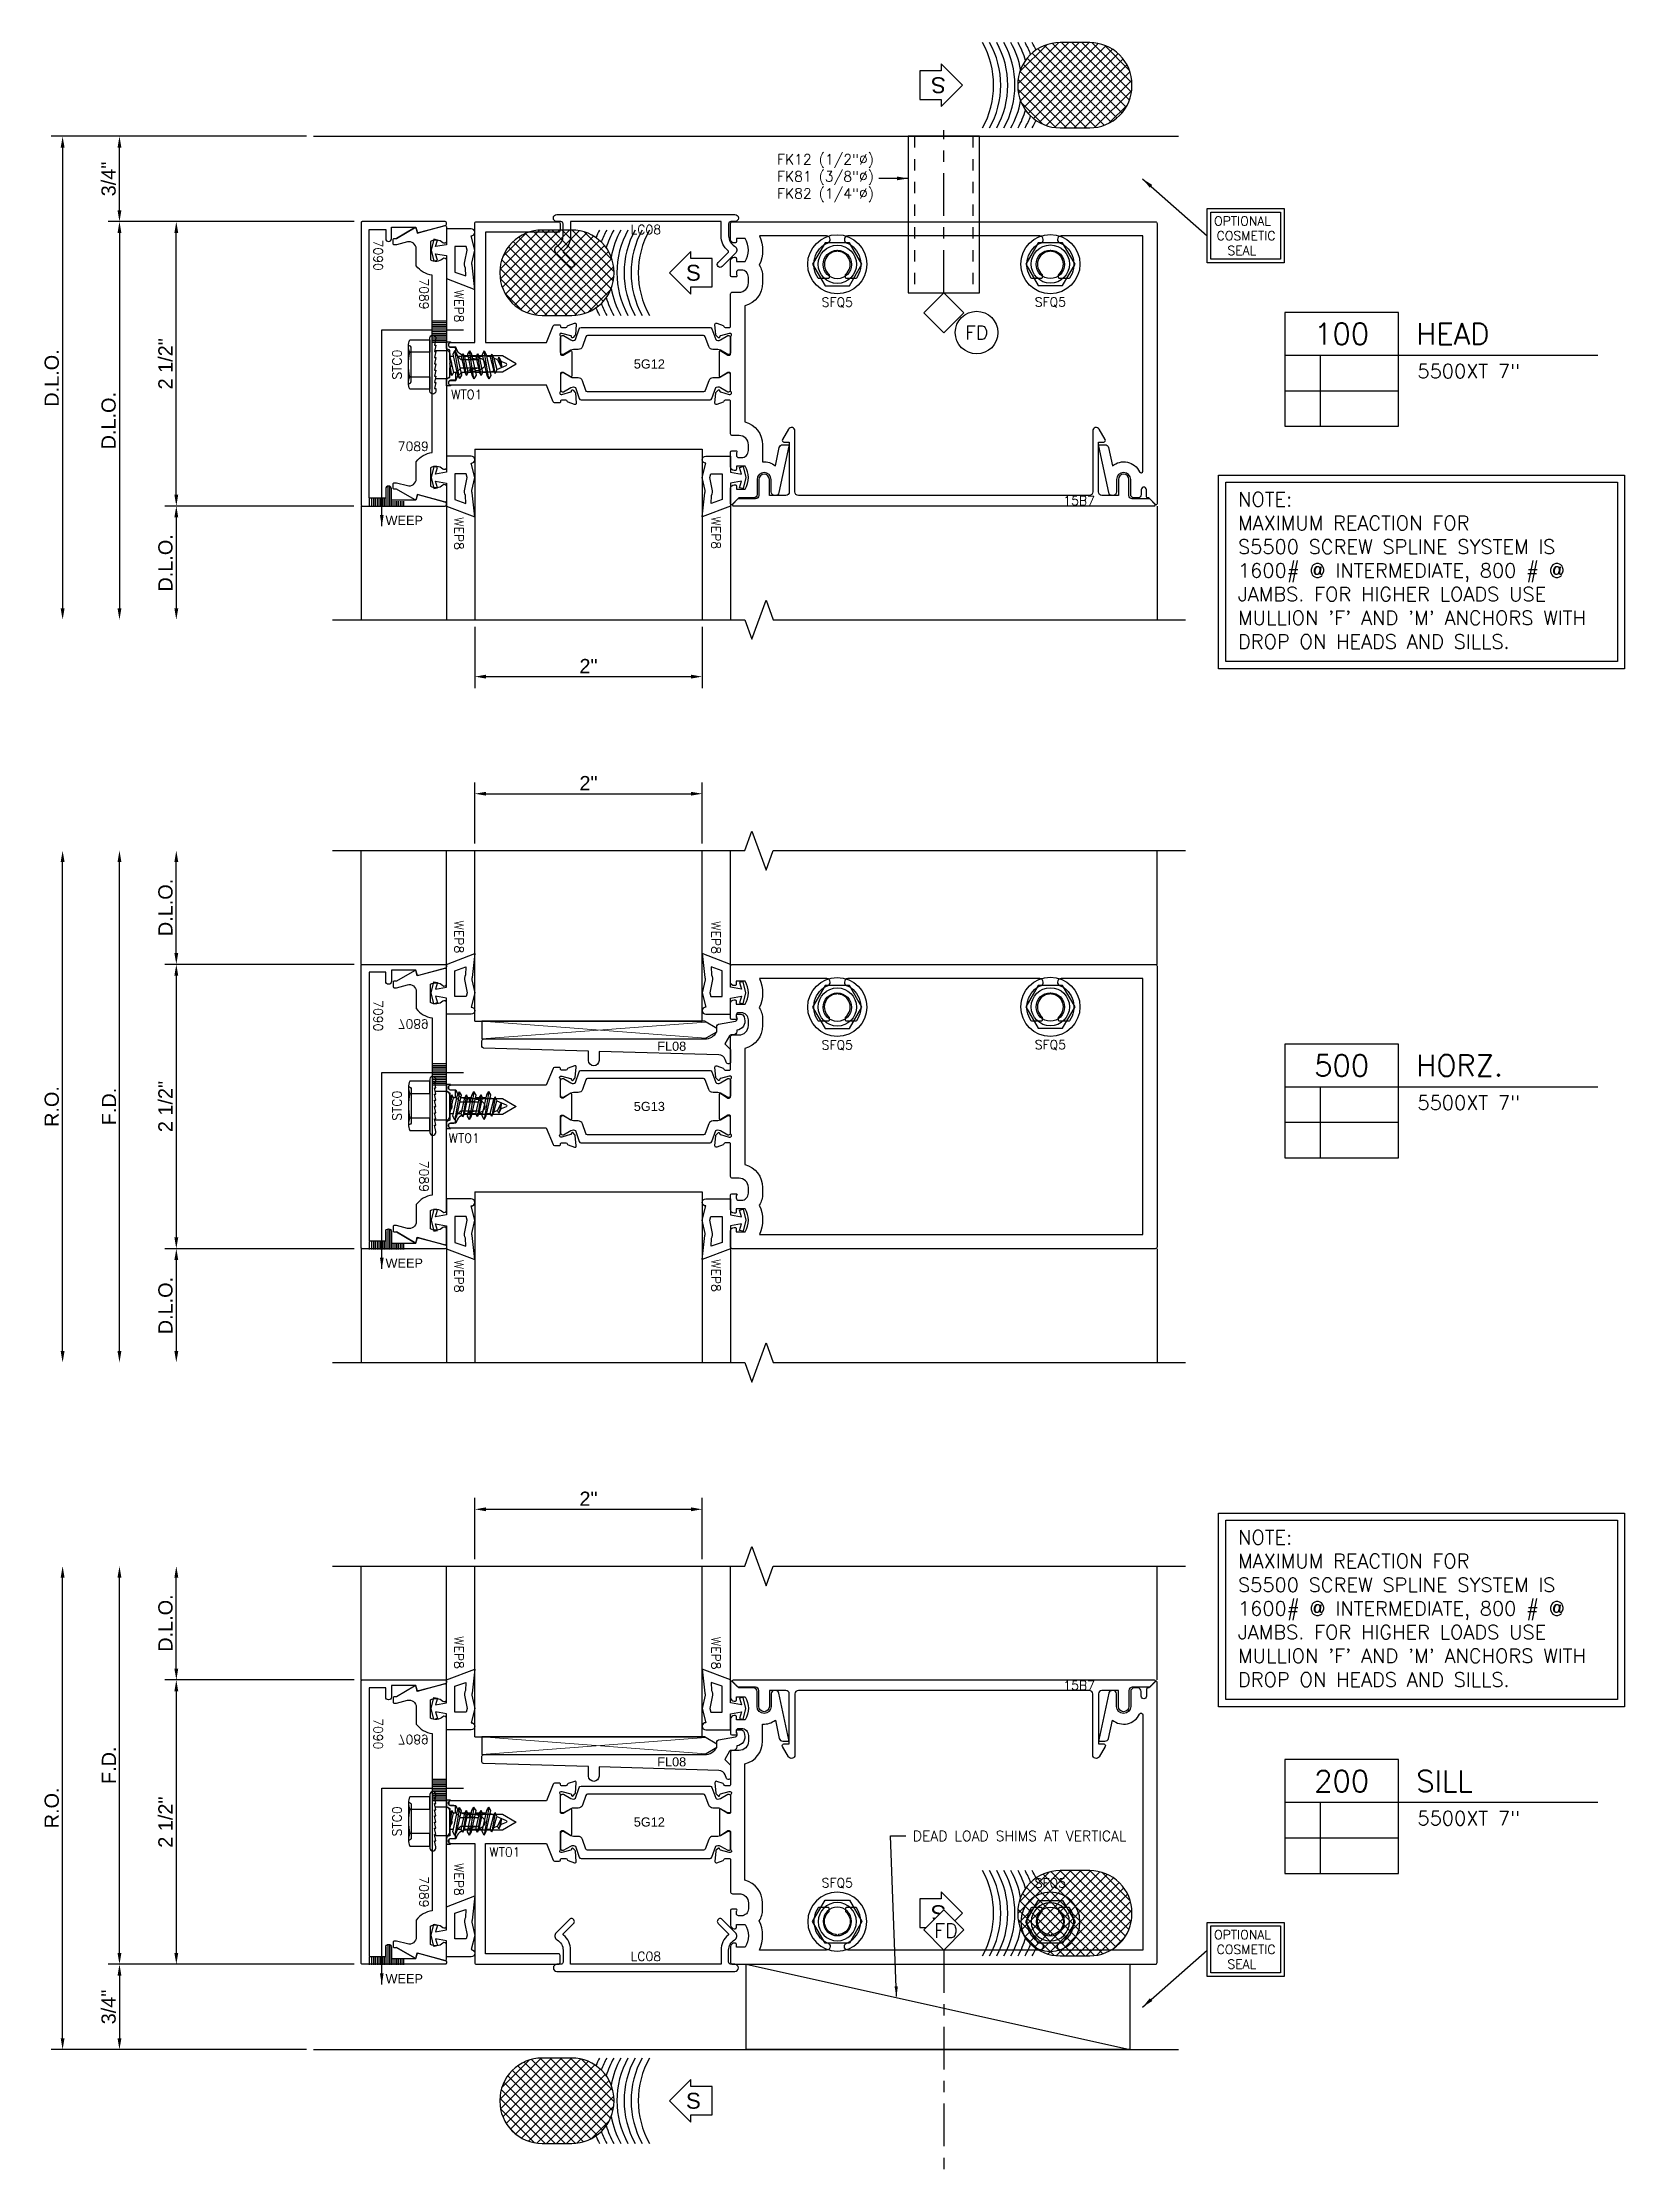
# Model space of a CAD drawing. Header units: inches. Extents: x -1 to 102, y -34 to 13.
# Drawn here: x 36.2 to 50.11, y -34.19 to -15.5 of the extents above; entities that cross this region are included whole.
import ezdxf
from ezdxf.enums import TextEntityAlignment as Align

# ---------------------------------------------------------------- set-up
doc = ezdxf.new("R2010")
doc.units = ezdxf.units.IN
doc.header["$LTSCALE"] = 0.5
doc.header["$MEASUREMENT"] = 0
doc.set_wipeout_variables(frame=1)
for name, pattern in [('C', [0]), ('CENTER2', [1.125, 0.75, -0.125, 0.125, -0.125]), ('HIDDEN', [0.375, 0.25, -0.125]), ('HIDDEN2', [0.1875, 0.125, -0.0625])]:
    doc.linetypes.add(name, pattern=pattern)
doc.layers.add('Dimension', color=1, linetype='Continuous', lineweight=20)
for name, color, linetype in [('EFCO_0', 7, 'Continuous'), ('EFCO_Detail_Fab', 1, 'HIDDEN'), ('EFCO_Detail_Symbols', 5, 'Continuous'), ('EFCO_Detail_Symbols_Text', 3, 'Continuous'), ('EFCO_Die', 7, 'Continuous'), ('EFCO_Die_Text', 6, 'Continuous'), ('EFCO_SD TEXT', 7, 'Continuous'), ('EFCO_SD_NOTES', 7, 'Continuous'), ('ZE-ANNO-DIMS', 1, 'Continuous'), ('ZE-ANNO-LINE', 3, 'Continuous'), ('ZE-ANNO-LINE-BRKL', 1, 'Continuous'), ('ZE-ANNO-PATT', 1, 'Continuous'), ('ZE-ANNO-SYMB', 3, 'Continuous'), ('ZE-ANNO-TEXT', 3, 'Continuous'), ('ZE-ANNO-TEXT-FSNR', 1, 'Continuous'), ('ZE-ANNO-TEXT-SYMB', 3, 'Continuous'), ('ZE-ANNO-TEXT-XTRU', 6, 'Continuous'), ('ZE-COND', 9, 'Continuous'), ('ZE-COND-SEAL', 9, 'Continuous'), ('ZE-GLAZ-ANCR', 5, 'Continuous'), ('ZE-GLAZ-BLOK', 1, 'Continuous'), ('ZE-GLAZ-FSNR', 3, 'Continuous'), ('ZE-GLAZ-GLAS', 3, 'Continuous'), ('ZE-GLAZ-RVNL', 3, 'Continuous'), ('ZE-GLAZ-WSTP', 3, 'Continuous'), ('ZE-GLAZ-XTRU', 7, 'Continuous'), ('ZE-GLAZ-XTRU-MBND', 9, 'Continuous'), ('ZE-GLAZ-XTRU-THML', 7, 'Continuous')]:
    doc.layers.add(name, color=color, linetype=linetype)
doc.styles.add('EFCO', font='arial.ttf')
doc.styles.add('EFCO ARIEL', font='arial.ttf')
doc.styles.add('ROMANS', font='romans.shx')
doc.styles.add('simplex', font='simplex.shx')
doc.dimstyles.new('DIE1', dxfattribs={"dimtxt": 0.093, "dimasz": 0.09, "dimexe": 0.07, "dimexo": 0.04, "dimgap": 0.06, "dimtad": 0, "dimtih": 1, "dimtoh": 1, "dimdec": 3, "dimzin": 4, "dimdsep": 46, "dimtxsty": 'simplex', "dimcen": 0, "dimclrd": 1, "dimclre": 1, "dimclrt": 3, "dimadec": 3, "dimazin": 3, "dimtfac": 1, "dimtdec": 3, "dimtofl": 0, "dimtmove": 0, "dimatfit": 3, "dimfxl": 1, "dimtolj": 1, "dimtzin": 5, "dimarcsym": 0})
doc.dimstyles.new('STD1', dxfattribs={"dimtxt": 0.125, "dimasz": 0.1, "dimexe": 0.1, "dimexo": 0.0625, "dimgap": 0.03, "dimtad": 1, "dimdec": 5, "dimzin": 4, "dimdsep": 46, "dimlunit": 4, "dimtxsty": 'EFCO', "dimcen": 0.09, "dimclrd": 1, "dimclre": 1, "dimclrt": 3, "dimazin": 0, "dimtfac": 1, "dimtdec": 5, "dimtmove": 0, "dimatfit": 3, "dimfxl": 1, "dimfrac": 2, "dimtolj": 1, "dimtzin": 0, "dimarcsym": 0})
pattern_1 = [(45, (-4.44976, -0.8244), (-0.0441942, 0.0441942), []), (135, (-4.44976, -0.8244), (-0.0441942, -0.0441942), [])]

# ---------------------------------------------------------------- blocks, each defined once
blk = doc.blocks.new('17R2')
at = {"layer": 'ZE-GLAZ-XTRU', "ltscale": 0.5}
blk.add_lwpolyline([(-0.172, 1.082, 0.414214), (-0.187, 1.067), (-0.187, 0.852), (-1.235, 0.852, 0.414214), (-1.25, 0.837), (-1.25, 0.117, 0.414214), (-1.235, 0.102), (-1.172, 0.102, 0.414214), (-1.157, 0.117), (-1.157, 0.759), (-0.187, 0.759), (-0.187, 0.223), (-0.334, 0.164, 0.305773), (-0.343, 0.15), (-0.343, 0.11, 0.414214), (-0.331, 0.098, -0.414214), (-0.319, 0.086), (-0.319, 0.051, -0.364181), (-0.329, 0.039, 0.268149), (-0.338, 0.031), (-0.358, -0.024, 0.548619), (-0.346, -0.04), (-0.255, -0.032, 0.176327), (-0.248, -0.029), (-0.231, -0.012, 0.57735), (-0.235, 0.001), (-0.242, 0.003, -0.267949), (-0.247, 0.009), (-0.268, 0.086), (-0.268, 0.094, -0.6885), (-0.247, 0.102, 0.213422), (-0.238, 0.098), (-0.087, 0.098, -0.414214), (-0.075, 0.086), (-0.075, 0.074), (-0.114, 0.012, 0.589797), (-0.107, 0), (0.107, 0, 0.589797), (0.114, 0.012), (0.075, 0.074), (0.075, 0.086, -0.414214), (0.087, 0.098), (0.238, 0.098, 0.213422), (0.247, 0.102, -0.6885), (0.268, 0.094), (0.268, 0.086), (0.247, 0.009, -0.267949), (0.242, 0.003), (0.235, 0.001, 0.57735), (0.231, -0.012), (0.248, -0.029, 0.176327), (0.255, -0.032), (0.346, -0.04, 0.548619), (0.358, -0.024), (0.338, 0.031, 0.268149), (0.329, 0.039, -0.364181), (0.319, 0.051), (0.319, 0.086, -0.414214), (0.331, 0.098), (0.331, 0.098, 0.414214), (0.343, 0.11), (0.343, 0.15, 0.305773), (0.334, 0.164), (0.187, 0.223), (0.187, 1.067, 0.414214), (0.172, 1.082), (0.162, 1.082, 0.414214), (0.147, 1.067), (0.147, 1.018, 0.364432), (0.07, 0.926), (0.07, 0.609), (0, 0.488), (-0.07, 0.609), (-0.07, 0.926, 0.364432), (-0.147, 1.018), (-0.147, 1.067, 0.414214), (-0.162, 1.082)], format="xyb", close=True, dxfattribs=at)
at = {"layer": 'ZE-ANNO-TEXT-XTRU', "style": 'EFCO ARIEL', "flags": 8}
blk.add_attdef('DIENO', text='', height=0.08, dxfattribs=at).set_placement((0, 0.18), align=Align.MIDDLE_CENTER)
blk = doc.blocks.new('17R8')
at = {"layer": 'ZE-GLAZ-XTRU'}
blk.add_lwpolyline([(0.06, 3.678), (0.06, 3.671, 0.414214), (0.075, 3.656), (0.133, 3.656, -1), (0.133, 3.611), (0.091, 3.611, 0.414214), (0.06, 3.58), (0.06, 3.549, 0.414214), (0.091, 3.518), (0.222, 3.518, -1), (0.222, 3.394), (0.113, 3.394, 0.414214), (0.082, 3.363), (0.082, 3.356, 0.354119), (0.107, 3.325), (0.516, 3.238, 0.476976), (0.528, 3.248), (0.528, 3.292, 0.354119), (0.503, 3.323), (0.342, 3.357, 0.486034), (0.29, 3.596, -0.797112), (0.296, 3.625), (2.364, 3.625), (2.364, 2.906, -0.414214), (2.333, 2.874), (2.333, 2.874, -0.300336), (2.304, 2.893, 0.480101), (1.993, 2.98, 0.241394), (1.989, 2.972), (1.989, 2.894, 0.414214), (1.999, 2.884), (2.021, 2.884, 0.215302), (2.028, 2.887, -0.657661), (2.228, 2.822), (2.238, 2.812), (2.228, 2.802, -0.657661), (2.028, 2.737, 0.215302), (2.021, 2.74), (1.999, 2.74, 0.414214), (1.989, 2.73), (1.989, 2.652, 0.241394), (1.993, 2.644, 0.480101), (2.304, 2.731, -0.300336), (2.333, 2.749), (2.333, 2.749, -0.414214), (2.364, 2.718), (2.364, 1.031, -0.414214), (2.333, 1), (2.333, 1, -0.300336), (2.304, 1.019, 0.480101), (1.993, 1.106, 0.241394), (1.989, 1.098), (1.989, 1.02, 0.414214), (1.999, 1.01), (2.021, 1.01, 0.215302), (2.028, 1.013, -0.657661), (2.228, 0.948), (2.238, 0.938), (2.228, 0.928, -0.657661), (2.028, 0.863, 0.215302), (2.021, 0.866), (1.999, 0.866, 0.414214), (1.989, 0.856), (1.989, 0.778, 0.241394), (1.993, 0.77, 0.480101), (2.304, 0.857, -0.300336), (2.333, 0.875), (2.333, 0.875, -0.414214), (2.364, 0.844), (2.364, 0.255, 0.21511), (2.107, 0.252, 0.142992), (2.006, 0.281), (1.95, 0.281, 0.34357), (1.75, 0.125), (0.728, 0.125, 0.34357), (0.528, 0.281), (0.377, 0.281, 0.195424), (0.342, 0.393), (0.503, 0.427, 0.354119), (0.528, 0.458), (0.528, 0.502, 0.476976), (0.516, 0.512), (0.107, 0.425, 0.354119), (0.082, 0.394), (0.082, 0.387, 0.414214), (0.113, 0.356), (0.222, 0.356, -1), (0.222, 0.232), (0.091, 0.232, 0.414214), (0.06, 0.201), (0.06, 0.072), (0.002, 0.014, 0.668179), (0.008, 0), (0.145, 0, 0.414214), (0.176, 0.031), (0.176, 0.04, 0.414214), (0.166, 0.05), (0.138, 0.05), (0.138, 0.127, -0.291431), (0.34, 0.127), (0.34, 0.05), (0.312, 0.05, 0.414214), (0.302, 0.04), (0.302, 0.031, 0.414214), (0.333, 0), (0.463, 0, 0.411693), (0.473, 0.01), (0.473, 0.05, 1), (0.457, 0.05), (0.435, 0.05, -0.414214), (0.415, 0.07), (0.415, 0.094, -0.414214), (0.477, 0.156), (0.528, 0.156, -0.414214), (0.609, 0.075), (0.609, 0.015, 0.414214), (0.624, 0), (0.908, 0), (0.908, 0, -0.414214), (0.92, -0.012), (0.92, -0.047, -0.364181), (0.91, -0.059, 0.268149), (0.901, -0.067), (0.881, -0.122, 0.548619), (0.893, -0.138), (0.984, -0.13, 0.176327), (0.991, -0.127), (1.008, -0.11, 0.57735), (1.004, -0.097), (0.997, -0.095, -0.267949), (0.992, -0.089), (0.971, -0.012), (0.971, -0.004, -0.6885), (0.992, 0.004, 0.213422), (1.001, 0), (1.152, 0, -0.414214), (1.164, -0.012), (1.164, -0.024), (1.125, -0.086, 0.589797), (1.132, -0.098), (1.346, -0.098, 0.589797), (1.353, -0.086), (1.314, -0.024), (1.314, -0.012, -0.414214), (1.326, 0), (1.477, 0, 0.213422), (1.486, 0.004, -0.6885), (1.507, -0.004), (1.507, -0.012), (1.486, -0.089, -0.267949), (1.481, -0.095), (1.474, -0.097, 0.57735), (1.47, -0.11), (1.487, -0.127, 0.176327), (1.494, -0.13), (1.585, -0.138, 0.548619), (1.597, -0.122), (1.577, -0.067, 0.268149), (1.568, -0.059, -0.364181), (1.558, -0.047), (1.558, -0.012, -0.414214), (1.57, 0), (1.57, 0), (1.854, 0, 0.414214), (1.869, 0.015), (1.869, 0.075, -0.414214), (1.95, 0.156), (2.001, 0.156, -0.414214), (2.063, 0.094), (2.063, 0.07, -0.414214), (2.043, 0.05), (2.021, 0.05, 1), (2.005, 0.05), (2.005, 0.01, 0.411693), (2.015, 0), (2.145, 0, 0.414214), (2.176, 0.031), (2.176, 0.04, 0.414214), (2.166, 0.05), (2.138, 0.05), (2.138, 0.127, -0.291431), (2.34, 0.127), (2.34, 0.05), (2.312, 0.05, 0.414214), (2.302, 0.04), (2.302, 0.031, 0.414214), (2.333, 0), (2.474, 0, 0.414214), (2.489, 0.015), (2.489, 3.735, 0.414214), (2.474, 3.75), (0.008, 3.75, 0.668179), (0.002, 3.736)], format="xyb", close=True, dxfattribs=at)
at = {"layer": 'ZE-ANNO-TEXT-XTRU', "style": 'EFCO ARIEL', "flags": 8}
blk.add_attdef('DIENO', text='', height=0.08, dxfattribs=at).set_placement((1.279, 0.062), align=Align.MIDDLE_CENTER)
blk = doc.blocks.new('5g12')
at = {"layer": 'ZE-GLAZ-XTRU-THML'}
for points in [[(4.342, 0.983, -0.315299), (4.353, 0.998), (4.448, 1.033, 0.194008), (4.456, 1.05), (4.456, 1.05, 0.131652), (4.45, 1.074), (4.413, 1.138), (4.413, 1.148, -0.414214), (4.429, 1.164), (4.562, 1.164, -0.414214), (4.578, 1.148), (4.578, 1.138), (4.541, 1.074, 0.131652), (4.535, 1.05), (4.535, 1.008, -0.315299), (4.509, 0.971), (4.423, 0.94, 0.315299), (4.413, 0.925), (4.413, -0.094, 0.315299), (4.423, -0.109), (4.509, -0.14, -0.315299), (4.535, -0.177), (4.535, -0.219, 0.131652), (4.541, -0.242), (4.578, -0.306), (4.578, -0.317, -0.414214), (4.562, -0.332), (4.429, -0.332, -0.414214), (4.413, -0.317), (4.413, -0.306), (4.45, -0.242, 0.131652), (4.456, -0.219), (4.456, -0.219, 0.194008), (4.448, -0.202), (4.353, -0.167, -0.315299), (4.342, -0.152), (4.342, 0.983)], [(4.977, 0.983, 0.315299), (4.966, 0.998), (4.87, 1.033, -0.194008), (4.863, 1.05), (4.863, 1.05, -0.131652), (4.869, 1.074), (4.906, 1.138), (4.906, 1.148, 0.414214), (4.89, 1.164), (4.756, 1.164, 0.414214), (4.741, 1.148), (4.741, 1.138), (4.778, 1.074, -0.131652), (4.784, 1.05), (4.784, 1.008, 0.315299), (4.81, 0.971), (4.895, 0.94, -0.315299), (4.906, 0.925), (4.906, -0.094, -0.315299), (4.895, -0.109), (4.81, -0.14, 0.315299), (4.784, -0.177), (4.784, -0.219, -0.131652), (4.778, -0.242), (4.741, -0.306), (4.741, -0.317, 0.414214), (4.756, -0.332), (4.89, -0.332, 0.414214), (4.906, -0.317), (4.906, -0.306), (4.869, -0.242, -0.131652), (4.863, -0.219), (4.863, -0.219, -0.194008), (4.87, -0.202), (4.966, -0.167, 0.315299), (4.977, -0.152), (4.977, 0.983)]]:
    blk.add_lwpolyline(points, format="xyb", dxfattribs=at)
at = {"layer": 'ZE-GLAZ-XTRU', "xscale": -1}
blk.add_blockref('17R8', (5.9, 1.164), dxfattribs=at)
at = {"layer": 'ZE-GLAZ-XTRU', "xscale": -1, "rotation": 180}
blk.add_blockref('17R2', (4.661, -0.234), dxfattribs=at)
at = {"layer": 'ZE-ANNO-TEXT-XTRU', "style": 'EFCO ARIEL', "flags": 8}
blk.add_attdef('DIENO', text='', height=0.08, rotation=90, dxfattribs=at).set_placement((4.662, 0.449), align=Align.MIDDLE_CENTER)
blk = doc.blocks.new('7089')
at = {"layer": 'EFCO_0', "color": 5, "linetype": 'Continuous', "ltscale": 0.5}
blk.add_lwpolyline([(-1.194, -0.281, -0.493145), (-1.188, -0.266), (-1.149, -0.256), (-1.215, -0.013, -0.493145), (-1.205, 0), (-1.077, 0, -0.652555), (-1.064, -0.03, 0.329088), (-1.075, -0.14), (-0.915, -0.14, 0.329088), (-0.926, -0.03, -0.652555), (-0.913, 0), (0.913, 0, -0.652555), (0.926, -0.03, 0.329088), (0.915, -0.14), (1.075, -0.14, 0.329088), (1.064, -0.03, -0.652555), (1.077, 0), (1.205, 0, -0.493145), (1.215, -0.013), (1.149, -0.256), (1.188, -0.266, -0.493145), (1.194, -0.281), (1.102, -0.439), (1.102, -0.459, -0.414214), (1.092, -0.469), (1.055, -0.469, -0.414214), (1.045, -0.459), (1.045, -0.439), (1.071, -0.343, 0.493145), (1.011, -0.265), (0.861, -0.265, -0.192798), (0.779, -0.125), (-0.779, -0.125, -0.192798), (-0.861, -0.265), (-1.011, -0.265, 0.493145), (-1.071, -0.343), (-1.045, -0.439), (-1.045, -0.459, -0.414214), (-1.055, -0.469), (-1.092, -0.469, -0.414214), (-1.102, -0.459), (-1.102, -0.439), (-1.194, -0.281), (-1.102, -0.439)], format="xyb", dxfattribs=at)
at = {"layer": 'EFCO_SD TEXT', "color": 1, "linetype": 'Continuous', "style": 'simplex'}
blk.add_text('7089', height=0.08, rotation=90, dxfattribs=at).set_placement((0.766, -0.428))
blk = doc.blocks.new('wep8')
at = {"layer": 'EFCO_Die', "color": 3}
for points in [[(-0.188, -0.135), (-0.048, -0.135), (-0.031, -0.04), (-0.089, -0.056), (-0.098, -0.026), (0, 0), (0.097, -0.026), (0.089, -0.056), (0.031, -0.04), (0.048, -0.135), (0.25, -0.135), (0.346, -0.385), (0.133, -0.362, 0.152568), (0.115, -0.36), (-0.001, -0.385), (-0.126, -0.354, -1), (-0.188, -0.354)], [(0.101, -0.297), (0, -0.318), (-0.032, -0.31), (-0.032, -0.209), (0.194, -0.209), (0.227, -0.307), (0.158, -0.302, 0.152568)]]:
    blk.add_lwpolyline(points, format="xyb", close=True, dxfattribs=at)
at = {"layer": 'EFCO_Die_Text', "style": 'simplex', "flags": 8}
blk.add_attdef('GSK#', text='', height=0.08, dxfattribs=at).set_placement((0.056, -0.499), align=Align.MIDDLE_CENTER)
blk = doc.blocks.new('15b7')
at = {"layer": 'ZE-GLAZ-XTRU', "ltscale": 0.5}
blk.add_lwpolyline([(0.057, 3.665, 0.198912), (0.054, 3.672), (0.011, 3.715, 0.668179), (-0.006, 3.708), (-0.006, 0.009, 0.668179), (0.011, 0.002), (0.054, 0.045, 0.198912), (0.057, 0.052), (0.057, 0.201, -0.414214), (0.087, 0.231), (0.227, 0.231, 1), (0.227, 0.324), (0.087, 0.324), (0.087, 0.469, -0.414214), (0.117, 0.499), (0.556, 0.499), (0.556, 0.452, 0.582175), (0.579, 0.439), (0.669, 0.493, 0.761606), (0.654, 0.549), (0.117, 0.549, -0.414214), (0.087, 0.579), (0.087, 3.138, -0.414214), (0.117, 3.168), (0.654, 3.168, 0.761606), (0.669, 3.224), (0.579, 3.278, 0.582175), (0.556, 3.265), (0.556, 3.218), (0.117, 3.218, -0.414214), (0.087, 3.248), (0.087, 3.393), (0.227, 3.393, 1), (0.227, 3.486), (0.087, 3.486, -0.414214), (0.057, 3.516)], format="xyb", close=True, dxfattribs=at)
at = {"layer": 'ZE-ANNO-TEXT-XTRU', "ltscale": 0.5, "style": 'ROMANS', "flags": 8}
blk.add_attdef('DIENO', text='', height=0.08, rotation=90, dxfattribs=at).set_placement((0.041, 0.669), align=Align.MIDDLE_CENTER)
blk = doc.blocks.new('SFQ5HD')
at = {"layer": 'ZE-ANNO-TEXT'}
blk.add_lwpolyline([(-0.108, 0.188), (-0.217, 0), (-0.108, -0.188), (0.108, -0.188), (0.217, 0), (0.108, 0.188)], close=True, dxfattribs=at)
for centre, radius in [((0, 0), 0.26), ((0, 0), 0.168), ((0, -0.002), 0.125)]:
    blk.add_circle(centre, radius, dxfattribs=at)
at = {"layer": 'ZE-ANNO-TEXT-FSNR', "style": 'ROMANS', "flags": 8}
blk.add_attdef('FSTN#', text='', height=0.08, dxfattribs=at).set_placement((0, 0.36), align=Align.MIDDLE_CENTER)
blk = doc.blocks.new('7090')
at = {"layer": 'ZE-GLAZ-XTRU', "ltscale": 0.5}
blk.add_lwpolyline([(2.42, 0.07), (0.06, 0.07), (0.06, 0.217), (0.14, 0.217, 1), (0.14, 0.267), (0.04, 0.267), (0.04, 0.482), (0.08, 0.493, 0.414183), (0.087, 0.505), (0.023, 0.743, 0.339483), (0.013, 0.75), (0, 0.75, 0.414214), (-0.01, 0.74), (-0.01, 0.01, 0.414214), (0, 0), (2.48, 0, 0.414214), (2.49, 0.01), (2.49, 0.74, 0.414214), (2.48, 0.75), (2.467, 0.75, 0.339483), (2.457, 0.743), (2.393, 0.505, 0.414183), (2.4, 0.493), (2.44, 0.482), (2.44, 0.267), (2.34, 0.267, 1), (2.34, 0.217), (2.42, 0.217)], format="xyb", close=True, dxfattribs=at)
at = {"layer": 'ZE-ANNO-TEXT-XTRU', "ltscale": 0.5, "style": 'EFCO', "flags": 8}
blk.add_attdef('DIENO', text='', height=0.08, dxfattribs=at).set_placement((0.285, 0.15), align=Align.MIDDLE_CENTER)
blk = doc.blocks.new('STC0S')
at = {"layer": 'ZE-GLAZ-FSNR'}
for p, q in [((-0.168, 0.24), (-0.168, 0.24)), ((-0.162, 0.24), (0.162, 0.24)), ((0.168, 0.24), (0.168, 0.24)), ((-0.095, -0.143), (0.011, -0.125)), ((-0.071, -0.129), (-0.095, -0.143)), ((-0.071, -0.156), (-0.095, -0.143)), ((-0.071, -0.129), (-0.071, -0.125)), ((-0.053, -0.125), (-0.071, -0.129)), ((0.07, -0.125), (-0.071, -0.156)), ((-0.071, -0.186), (-0.071, -0.156)), ((0.072, -0.155), (0.072, -0.125)), ((-0.071, -0.256), (-0.071, -0.222)), ((-0.071, -0.315), (-0.071, -0.283)), ((-0.071, -0.383), (-0.071, -0.35)), ((0.072, -0.224), (0.072, -0.19)), ((0.072, -0.283), (0.072, -0.252)), ((0.072, -0.351), (0.072, -0.318)), ((-0.071, -0.445), (-0.071, -0.41)), ((-0.055, -0.511), (-0.069, -0.48)), ((0.042, -0.543), (0.057, -0.51)), ((0.07, -0.48), (0.072, -0.474)), ((0.072, -0.413), (0.072, -0.379)), ((0.072, -0.474), (0.072, -0.448))]:
    blk.add_line(p, q, dxfattribs=at)
for points in [[(-0.108, 0.227), (-0.108, 0.05), (-0.217, 0.05), (-0.217, 0.227, -0.23094), (-0.108, 0.227, -0.057544), (0, 0.24)], [(-0.168, 0.24, 0.414214), (-0.143, 0.215), (0.108, 0.215)], [(0, 0.24, -0.057544), (0.108, 0.227, -0.23094), (0.217, 0.227), (0.217, 0.05), (0.108, 0.05), (0.108, 0.227)], [(0.108, 0.215), (0.143, 0.215, 0.414214), (0.168, 0.24, 0.414214)]]:
    blk.add_lwpolyline(points, format="xyb", dxfattribs=at)
at = {"layer": 'ZE-GLAZ-FSNR', "flags": 128}
blk.add_lwpolyline([(-0.048, 0.009), (-0.048, 0), (-0.102, 0.009), (-0.102, 0), (-0.157, 0.009), (-0.157, 0), (-0.211, 0.009), (-0.211, 0), (-0.235, 0, -0.414214), (-0.26, 0.025), (-0.26, 0.025, -0.414214), (-0.235, 0.05), (0.235, 0.05, -0.414214), (0.26, 0.025), (0.26, 0.025, -0.414214), (0.235, 0), (0.225, 0), (0.171, 0.009), (0.171, 0), (0.116, 0.009), (0.116, 0), (0.061, 0.009), (0.061, 0), (0.007, 0.009), (0.007, 0)], format="xyb", close=True, dxfattribs=at)
for points in [[(0.125, 0.007), (0.125, -0.094, -0.414214), (0.094, -0.125), (-0.094, -0.125, -0.414214), (-0.125, -0.094), (-0.125, 0.004)], [(-0.043, -0.538), (-0.008, -0.62, 0.665055), (0.009, -0.619), (0.028, -0.575)]]:
    blk.add_lwpolyline(points, format="xyb", dxfattribs=at)
for points in [[(0.123, -0.168), (0.092, -0.185), (-0.092, -0.226), (-0.123, -0.209), (0.123, -0.168), (0.092, -0.15), (-0.092, -0.191), (-0.123, -0.209)], [(0.121, -0.296), (0.091, -0.314), (-0.094, -0.355), (-0.124, -0.337), (0.121, -0.296), (0.091, -0.279), (-0.094, -0.319), (-0.124, -0.337)], [(0.094, -0.367), (0.071, -0.381), (-0.073, -0.413), (-0.096, -0.399), (0.094, -0.367), (0.071, -0.354), (-0.073, -0.385), (-0.096, -0.399)], [(0.096, -0.239), (0.072, -0.253), (-0.071, -0.284), (-0.095, -0.271), (0.096, -0.239), (0.072, -0.225), (-0.071, -0.257), (-0.095, -0.271)], [(0.12, -0.427), (0.089, -0.445), (-0.096, -0.486), (-0.126, -0.468), (0.12, -0.427), (0.089, -0.41), (-0.096, -0.451), (-0.126, -0.468)], [(0.092, -0.493), (0.069, -0.479), (-0.054, -0.511), (-0.078, -0.524), (0.092, -0.493), (0.055, -0.51), (-0.042, -0.539), (-0.078, -0.524)], [(0.065, -0.556), (0.041, -0.543), (-0.025, -0.578), (0.065, -0.556), (0.027, -0.576), (-0.025, -0.578)]]:
    blk.add_lwpolyline(points, dxfattribs=at)
at = {"layer": 'ZE-ANNO-TEXT-FSNR', "style": 'EFCO', "flags": 8}
blk.add_attdef('FSTN#', text='', height=0.08, dxfattribs=at).set_placement((0, 0.34), align=Align.MIDDLE_CENTER)
blk = doc.blocks.new('*D189')
at = {"layer": 'Defpoints', "color": 0, "transparency": 16777216}
for p in [(-1.625, 0), (0, 0), (0, -2.5)]:
    blk.add_point(p, dxfattribs=at)
at = {"layer": 'ZE-ANNO-DIMS', "color": 1, "lineweight": -2, "transparency": 16777216}
for p, q in [((-0.063, 0), (-1.725, 0)), ((-1.625, -2.4), (-1.625, -0.1)), ((-0.063, -2.5), (-1.725, -2.5))]:
    blk.add_line(p, q, dxfattribs=at)
at = {"layer": 'ZE-ANNO-DIMS', "color": 1, "transparency": 16777216}
for points in [[(-1.642, -0.1), (-1.608, -0.1), (-1.625, 0)], [(-1.642, -2.4), (-1.608, -2.4), (-1.625, -2.5)]]:
    blk.add_solid(points, dxfattribs=at)
at = {"layer": 'ZE-ANNO-DIMS', "color": 3, "transparency": 16777216, "insert": (-1.72, -1.25), "char_height": 0.125, "attachment_point": 5, "rotation": 90, "style": 'EFCO'}
blk.add_mtext('\\A1;2 1/2"', dxfattribs=at)
blk = doc.blocks.new('*D190')
at = {"layer": 'Defpoints', "color": 0, "transparency": 16777216}
for p in [(0, -2.5), (-1.625, -3.5), (0, -3.5)]:
    blk.add_point(p, dxfattribs=at)
at = {"layer": 'ZE-ANNO-DIMS', "color": 1, "lineweight": -2, "transparency": 16777216}
for p, q in [((-0.063, -2.5), (-1.725, -2.5)), ((-1.625, -2.6), (-1.625, -3.4))]:
    blk.add_line(p, q, dxfattribs=at)
at = {"layer": 'ZE-ANNO-DIMS', "color": 1, "transparency": 16777216}
for points in [[(-1.642, -2.6), (-1.608, -2.6), (-1.625, -2.5)], [(-1.642, -3.4), (-1.608, -3.4), (-1.625, -3.5)]]:
    blk.add_solid(points, dxfattribs=at)
at = {"layer": 'ZE-ANNO-DIMS', "color": 3, "transparency": 16777216, "insert": (-1.72, -3), "char_height": 0.125, "attachment_point": 5, "rotation": 90, "style": 'EFCO'}
blk.add_mtext('\\A1;D.L.O.', dxfattribs=at)
blk = doc.blocks.new('*D191')
at = {"layer": 'Defpoints', "color": 0, "transparency": 16777216}
for p in [(0, 0), (-2.125, -3.5), (0, -3.5)]:
    blk.add_point(p, dxfattribs=at)
at = {"layer": 'ZE-ANNO-DIMS', "color": 1, "lineweight": -2, "transparency": 16777216}
for p, q in [((-0.062, 0), (-2.225, 0)), ((-2.125, -0.1), (-2.125, -3.4))]:
    blk.add_line(p, q, dxfattribs=at)
at = {"layer": 'ZE-ANNO-DIMS', "color": 1, "transparency": 16777216}
for points in [[(-2.142, -0.1), (-2.108, -0.1), (-2.125, 0)], [(-2.142, -3.4), (-2.108, -3.4), (-2.125, -3.5)]]:
    blk.add_solid(points, dxfattribs=at)
at = {"layer": 'ZE-ANNO-DIMS', "color": 3, "transparency": 16777216, "insert": (-2.22, -1.75), "char_height": 0.125, "attachment_point": 5, "rotation": 90, "style": 'EFCO'}
blk.add_mtext('\\A1;D.L.O.', dxfattribs=at)
blk = doc.blocks.new('*D192')
at = {"layer": 'Defpoints', "color": 0, "transparency": 16777216}
for p in [(-0.418, 0.75), (-2.625, -3.5), (0, -3.5)]:
    blk.add_point(p, dxfattribs=at)
at = {"layer": 'ZE-ANNO-DIMS', "color": 1, "lineweight": -2, "transparency": 16777216}
for p, q in [((-0.48, 0.75), (-2.725, 0.75)), ((-2.625, 0.65), (-2.625, -3.4))]:
    blk.add_line(p, q, dxfattribs=at)
at = {"layer": 'ZE-ANNO-DIMS', "color": 1, "transparency": 16777216}
for points in [[(-2.642, 0.65), (-2.608, 0.65), (-2.625, 0.75)], [(-2.642, -3.4), (-2.608, -3.4), (-2.625, -3.5)]]:
    blk.add_solid(points, dxfattribs=at)
at = {"layer": 'ZE-ANNO-DIMS', "color": 3, "transparency": 16777216, "insert": (-2.72, -1.375), "char_height": 0.125, "attachment_point": 5, "rotation": 90, "style": 'EFCO'}
blk.add_mtext('\\A1;D.L.O.', dxfattribs=at)
blk = doc.blocks.new('*D193')
at = {"layer": 'Defpoints', "color": 0, "transparency": 16777216}
for p in [(-2.125, 0.75), (-0.418, 0.75), (0, 0)]:
    blk.add_point(p, dxfattribs=at)
at = {"layer": 'ZE-ANNO-DIMS', "color": 1, "lineweight": -2, "transparency": 16777216}
for p, q in [((-0.48, 0.75), (-2.225, 0.75)), ((-2.125, 0.1), (-2.125, 0.65)), ((-0.062, 0), (-2.225, 0))]:
    blk.add_line(p, q, dxfattribs=at)
at = {"layer": 'ZE-ANNO-DIMS', "color": 1, "transparency": 16777216}
for points in [[(-2.142, 0.65), (-2.108, 0.65), (-2.125, 0.75)], [(-2.142, 0.1), (-2.108, 0.1), (-2.125, 0)]]:
    blk.add_solid(points, dxfattribs=at)
at = {"layer": 'ZE-ANNO-DIMS', "color": 3, "transparency": 16777216, "insert": (-2.22, 0.375), "char_height": 0.125, "attachment_point": 5, "rotation": 90, "style": 'EFCO'}
blk.add_mtext('\\A1;3/4"', dxfattribs=at)
blk = doc.blocks.new('*U252')
at = {"layer": 'ZE-ANNO-PATT'}
h = blk.add_hatch(dxfattribs=at)
h.set_pattern_fill('ANSI37', color=256, scale=0.5, style=0)
h.set_pattern_definition(pattern_1)
h.paths.add_polyline_path([(-0.682, 0.75), (-0.943, 0.75, 0.414214), (-1.315, 0.378, 0.418984), (-0.943, 0), (-0.682, 0, 0.414214), (-0.31, 0.372, 0.418984)])
at = {"layer": 'ZE-ANNO-SYMB', "color": 5}
blk.add_lwpolyline([(0.551, 0.5), (0.364, 0.5), (0.364, 0.562), (0.176, 0.375), (0.364, 0.188), (0.364, 0.25), (0.551, 0.25)], close=True, dxfattribs=at)
at = {"layer": 'ZE-COND-SEAL'}
blk.add_lwpolyline([(-0.31, 0.372), (-0.31, 0.378, 0.414214), (-0.682, 0.75), (-0.943, 0.75, 0.414214), (-1.315, 0.378), (-1.315, 0.372, 0.414214), (-0.943, 0), (-0.682, 0, 0.414214)], format="xyb", close=True, dxfattribs=at)
for centre, start, end in [((0.231, 0.375), 150.7254, 156.2531), ((0.294, 0.375), 150.7254, 159.3542), ((0.356, 0.375), 150.7254, 163.4795), ((0.419, 0.375), 150.7254, 169.6663), ((0.481, 0.375), 150.7254, 209.2746), ((0.544, 0.375), 150.7254, 209.2746), ((0.606, 0.375), 150.7254, 209.2746), ((0.669, 0.375), 150.7254, 209.2746), ((0.419, 0.375), 190.3337, 209.2746), ((0.231, 0.375), 203.7469, 209.2746), ((0.294, 0.375), 200.6458, 209.2746), ((0.356, 0.375), 196.5205, 209.2746)]:
    blk.add_arc(centre, 0.767, start, end, dxfattribs=at)
at = {"layer": 'ZE-ANNO-SYMB', "style": 'EFCO'}
blk.add_text('S', height=0.14, dxfattribs=at).set_placement((0.387, 0.375), align=Align.MIDDLE)
blk = doc.blocks.new('*U253')
at = {"layer": 'ZE-ANNO-PATT'}
h = blk.add_hatch(dxfattribs=at)
h.set_pattern_fill('ANSI37', color=256, scale=0.5, style=0)
h.set_pattern_definition(pattern_1)
h.paths.add_polyline_path([(-0.682, 0.75), (-0.943, 0.75, 0.414214), (-1.315, 0.378, 0.418984), (-0.943, 0), (-0.682, 0, 0.414214), (-0.31, 0.372, 0.418984)])
at = {"layer": 'ZE-ANNO-SYMB', "color": 5}
blk.add_lwpolyline([(0.551, 0.5), (0.364, 0.5), (0.364, 0.562), (0.176, 0.375), (0.364, 0.188), (0.364, 0.25), (0.551, 0.25)], close=True, dxfattribs=at)
at = {"layer": 'ZE-COND-SEAL'}
blk.add_lwpolyline([(-0.31, 0.372), (-0.31, 0.378, 0.414214), (-0.682, 0.75), (-0.943, 0.75, 0.414214), (-1.315, 0.378), (-1.315, 0.372, 0.414214), (-0.943, 0), (-0.682, 0, 0.414214)], format="xyb", close=True, dxfattribs=at)
for centre, start, end in [((0.231, 0.375), 150.7254, 156.2531), ((0.294, 0.375), 150.7254, 159.3542), ((0.356, 0.375), 150.7254, 163.4795), ((0.419, 0.375), 150.7254, 169.6663), ((0.481, 0.375), 150.7254, 209.2746), ((0.544, 0.375), 150.7254, 209.2746), ((0.606, 0.375), 150.7254, 209.2746), ((0.669, 0.375), 150.7254, 209.2746), ((0.419, 0.375), 190.3337, 209.2746), ((0.231, 0.375), 203.7469, 209.2746), ((0.294, 0.375), 200.6458, 209.2746), ((0.356, 0.375), 196.5205, 209.2746)]:
    blk.add_arc(centre, 0.767, start, end, dxfattribs=at)
at = {"layer": 'ZE-ANNO-SYMB', "style": 'EFCO'}
blk.add_text('S', height=0.14, dxfattribs=at).set_placement((0.387, 0.375), align=Align.MIDDLE)
blk = doc.blocks.new('DETAIL_CALLOUT')
at = {"layer": 'ZE-ANNO-SYMB'}
for p, q in [((1, 0), (0, 0)), ((0, 0), (0, -1)), ((1, -1), (1, 0)), ((0, -0.375), (1, -0.375)), ((0.313, -1), (0.313, -0.375)), ((1, -0.375), (2.753, -0.375)), ((0, -0.688), (1, -0.688)), ((0, -1), (1, -1))]:
    blk.add_line(p, q, dxfattribs=at)
at = {"layer": 'ZE-ANNO-TEXT-SYMB', "style": 'ROMANS'}
for tag, height, p in [('DETAIL', 0.188, (0.5, -0.188)), ('SIM', 0.125, (-0.24, -0.531)), ('RNO', 0.125, (0.156, -0.531)), ('REF1', 0.125, (0.657, -0.531)), ('SIM2', 0.125, (-0.24, -0.844)), ('RN2', 0.125, (0.156, -0.844)), ('REF2', 0.125, (0.657, -0.844))]:
    blk.add_attdef(tag, text='', height=height, dxfattribs=at).set_placement(p, align=Align.MIDDLE_CENTER)
for tag, height, p in [('DESC', 0.188, (1.155, -0.188)), ('SERIES', 0.125, (1.167, -0.515))]:
    blk.add_attdef(tag, text='', height=height, dxfattribs=at).set_placement(p, align=Align.MIDDLE_LEFT)
for tag, p in [('CONFIG', (1.167, -0.772)), ('HDWR', (1.167, -0.965))]:
    blk.add_attdef(tag, p, '', height=0.125, dxfattribs=at)
blk = doc.blocks.new('*D197')
at = {"layer": 'Defpoints', "color": 0, "transparency": 16777216}
for p in [(1, -3.5), (3, -3.5), (3, -4)]:
    blk.add_point(p, dxfattribs=at)
at = {"layer": 'ZE-ANNO-DIMS', "color": 1, "lineweight": -2, "transparency": 16777216}
for p, q in [((1, -3.562), (1, -4.1)), ((3, -3.562), (3, -4.1)), ((1.1, -4), (2.9, -4))]:
    blk.add_line(p, q, dxfattribs=at)
at = {"layer": 'ZE-ANNO-DIMS', "color": 1, "transparency": 16777216}
for points in [[(1.1, -3.983), (1.1, -4.017), (1, -4)], [(2.9, -3.983), (2.9, -4.017), (3, -4)]]:
    blk.add_solid(points, dxfattribs=at)
at = {"layer": 'ZE-ANNO-DIMS', "color": 3, "transparency": 16777216, "insert": (2, -3.907), "char_height": 0.125, "attachment_point": 5, "style": 'EFCO'}
blk.add_mtext('\\A1;2"', dxfattribs=at)
blk = doc.blocks.new('WT01')
at = {"layer": 'ZE-GLAZ-WSTP'}
blk.add_lwpolyline([(0.253, -0.128), (0.179, -0.115), (0.204, -0.097), (0.243, -0.104, -0.163802), (0.311, -0.14, -0.397175), (0.311, -0.194, -0.163802), (0.243, -0.23), (0.204, -0.237), (0.179, -0.219), (0.253, -0.206, 0.920624), (0.253, -0.204), (0.107, -0.204), (0.061, -0.251), (0.061, -0.297, -0.414214), (0.046, -0.312), (0.015, -0.312, 0.414214), (0, -0.327), (0, -0.341, 0.414214), (0.015, -0.356), (0.015, -0.361), (-0.02, -0.361), (-0.018, -0.346), (-0.019, -0.343, -0.414214), (-0.019, -0.339), (-0.018, -0.336), (-0.019, -0.333, -0.414214), (-0.019, -0.329), (-0.018, -0.326), (-0.019, -0.323, -0.414214), (-0.019, -0.319), (-0.018, -0.316), (-0.019, -0.313, -0.414214), (-0.019, -0.309), (-0.018, -0.306), (-0.019, -0.305, -0.668179), (-0.017, -0.301), (-0.016, -0.301, -0.189108), (0.011, -0.287), (0.011, -0.201), (0.016, -0.195, 0.414214), (0.016, -0.139), (0.011, -0.133), (0.011, -0.047, -0.189108), (-0.016, -0.033), (-0.017, -0.033, -0.668179), (-0.019, -0.029), (-0.018, -0.028), (-0.019, -0.025, -0.414214), (-0.019, -0.021), (-0.018, -0.018), (-0.019, -0.015, -0.414214), (-0.019, -0.011), (-0.018, -0.008), (-0.019, -0.005, -0.414214), (-0.019, -0.001), (-0.018, 0.002), (-0.019, 0.005, -0.414214), (-0.019, 0.009), (-0.018, 0.012), (-0.02, 0.027), (0.015, 0.027), (0.015, 0.022, 0.414214), (0, 0.007), (0, -0.007, 0.414214), (0.015, -0.022), (0.046, -0.022, -0.414214), (0.061, -0.037), (0.061, -0.083), (0.107, -0.13), (0.253, -0.13, 0.920624)], format="xyb", close=True, dxfattribs=at)
at = {"layer": 'ZE-ANNO-TEXT-XTRU', "style": 'ROMANS', "flags": 8}
blk.add_attdef('DIENO', (0.078, -0.337), '', height=0.08, dxfattribs=at)
blk = doc.blocks.new('LC08')
at = {"layer": 'ZE-GLAZ-RVNL', "color": 3, "linetype": 'Continuous'}
blk.add_lwpolyline([(1.45, 0.278, -0.493129), (1.442, 0.215, 0.267935), (1.39, 0.125), (1.39, 0.02, 0.414214), (1.41, 0), (1.444, 0, -1), (1.444, -0.063), (-0.12, -0.063, -1), (-0.12, 0), (-0.086, 0, 0.414214), (-0.066, 0.02), (-0.066, 0.125, 0.267935), (-0.118, 0.215, -0.493129), (-0.126, 0.278), (-0.01, 0.395, -1), (0.026, 0.359), (-0.063, 0.271, 0.442662), (-0.062, 0.256, -0.224024), (0, 0.125), (0, 0), (1.324, 0), (1.324, 0.125, -0.224024), (1.386, 0.256, 0.442662), (1.387, 0.271), (1.298, 0.359, -1), (1.334, 0.395)], format="xyb", close=True, dxfattribs=at)
at = {"layer": 'ZE-ANNO-TEXT-XTRU', "ltscale": 0.5, "style": 'ROMANS', "flags": 8}
blk.add_attdef('DIENO', text='', height=0.08, dxfattribs=at).set_placement((0.662, 0.07), align=Align.MIDDLE_CENTER)
blk = doc.blocks.new('S5500REACTIONNOTE1')
at = {"layer": 'EFCO_SD_NOTES', "color": 1}
for points in [[(0, 0), (3.569, 0), (3.569, -1.702), (0, -1.702)], [(0.062, -0.062), (3.507, -0.062), (3.507, -1.64), (0.062, -1.64)]]:
    blk.add_lwpolyline(points, close=True, dxfattribs=at)
at = {"layer": 'EFCO_SD_NOTES', "color": 1, "insert": (0.17, -0.151), "char_height": 0.125, "width": 3.3263, "attachment_point": 1, "style": 'simplex'}
blk.add_mtext("NOTE:\\P{\\C3;MAXIMUM REACTION FOR\\PS5500 SCREW SPLINE SYSTEM IS 1600# @ INTERMEDIATE, 800 # @ JAMBS. FOR HIGHER LOADS USE MULLION 'F' AND 'M' ANCHORS WITH DROP ON HEADS AND SILLS.}", dxfattribs=at)
blk = doc.blocks.new('ASMR')
at = {"layer": 'EFCO_0', "color": 1, "linetype": 'CENTER2'}
blk.add_line((0, 0), (0, 1.428), dxfattribs=at)
at = {"layer": 'EFCO_0', "color": 5}
blk.add_lwpolyline([(0.177, -0.177), (0, 0), (-0.177, -0.177), (0, -0.354)], close=True, dxfattribs=at)
blk.add_lwpolyline([(0.476, -0.351, -1), (0.101, -0.351, -1)], format="xyb", close=True, dxfattribs=at)
at = {"layer": 'EFCO_0', "color": 3, "style": 'simplex'}
blk.add_text('FD', height=0.1201, dxfattribs=at).set_placement((0.289, -0.411), align=Align.CENTER)
blk = doc.blocks.new('*D207')
at = {"layer": 'Defpoints', "color": 0, "transparency": 16777216}
for p in [(0, 0.01), (-1.625, -2.49), (0, -2.49)]:
    blk.add_point(p, dxfattribs=at)
at = {"layer": 'ZE-ANNO-DIMS', "color": 1, "lineweight": -2, "transparency": 16777216}
for p, q in [((-0.062, 0.01), (-1.725, 0.01)), ((-1.625, -0.09), (-1.625, -2.39)), ((-0.062, -2.49), (-1.725, -2.49))]:
    blk.add_line(p, q, dxfattribs=at)
at = {"layer": 'ZE-ANNO-DIMS', "color": 1, "transparency": 16777216}
for points in [[(-1.642, -0.09), (-1.608, -0.09), (-1.625, 0.01)], [(-1.642, -2.39), (-1.608, -2.39), (-1.625, -2.49)]]:
    blk.add_solid(points, dxfattribs=at)
at = {"layer": 'ZE-ANNO-DIMS', "color": 3, "transparency": 16777216, "insert": (-1.72, -1.24), "char_height": 0.125, "attachment_point": 5, "rotation": 90, "style": 'EFCO'}
blk.add_mtext('\\A1;2 1/2"', dxfattribs=at)
blk = doc.blocks.new('*D208')
at = {"layer": 'Defpoints', "color": 0, "transparency": 16777216}
for p in [(-1.625, 1.01), (-0.25, 1.01), (0, 0.01)]:
    blk.add_point(p, dxfattribs=at)
at = {"layer": 'ZE-ANNO-DIMS', "color": 1, "lineweight": -2, "transparency": 16777216}
for p, q in [((-1.625, 0.11), (-1.625, 0.91)), ((-0.062, 0.01), (-1.725, 0.01))]:
    blk.add_line(p, q, dxfattribs=at)
at = {"layer": 'ZE-ANNO-DIMS', "color": 1, "transparency": 16777216}
for points in [[(-1.642, 0.91), (-1.608, 0.91), (-1.625, 1.01)], [(-1.642, 0.11), (-1.608, 0.11), (-1.625, 0.01)]]:
    blk.add_solid(points, dxfattribs=at)
at = {"layer": 'ZE-ANNO-DIMS', "color": 3, "transparency": 16777216, "insert": (-1.72, 0.51), "char_height": 0.125, "attachment_point": 5, "rotation": 90, "style": 'EFCO'}
blk.add_mtext('\\A1;D.L.O.', dxfattribs=at)
blk = doc.blocks.new('*D205')
at = {"layer": 'Defpoints', "color": 0, "transparency": 16777216}
for p in [(-2.125, 1.01), (-0.25, 1.01), (-0.25, -3.49)]:
    blk.add_point(p, dxfattribs=at)
at = {"layer": 'ZE-ANNO-DIMS', "color": 1, "lineweight": -2, "transparency": 16777216}
blk.add_line((-2.125, -3.39), (-2.125, 0.91), dxfattribs=at)
at = {"layer": 'ZE-ANNO-DIMS', "color": 1, "transparency": 16777216}
for points in [[(-2.142, 0.91), (-2.108, 0.91), (-2.125, 1.01)], [(-2.142, -3.39), (-2.108, -3.39), (-2.125, -3.49)]]:
    blk.add_solid(points, dxfattribs=at)
at = {"layer": 'ZE-ANNO-DIMS', "color": 3, "transparency": 16777216, "insert": (-2.217, -1.24), "char_height": 0.125, "attachment_point": 5, "rotation": 90, "style": 'EFCO'}
blk.add_mtext('\\A1;F.D.', dxfattribs=at)
blk = doc.blocks.new('*D206')
at = {"layer": 'Defpoints', "color": 0, "transparency": 16777216}
for p in [(-2.625, 1.01), (-0.25, 1.01), (-0.25, -3.49)]:
    blk.add_point(p, dxfattribs=at)
at = {"layer": 'ZE-ANNO-DIMS', "color": 1, "lineweight": -2, "transparency": 16777216}
blk.add_line((-2.625, -3.39), (-2.625, 0.91), dxfattribs=at)
at = {"layer": 'ZE-ANNO-DIMS', "color": 1, "transparency": 16777216}
for points in [[(-2.642, 0.91), (-2.608, 0.91), (-2.625, 1.01)], [(-2.642, -3.39), (-2.608, -3.39), (-2.625, -3.49)]]:
    blk.add_solid(points, dxfattribs=at)
at = {"layer": 'ZE-ANNO-DIMS', "color": 3, "transparency": 16777216, "insert": (-2.72, -1.24), "char_height": 0.125, "attachment_point": 5, "rotation": 90, "style": 'EFCO'}
blk.add_mtext('\\A1;R.O.', dxfattribs=at)
blk = doc.blocks.new('*D209')
at = {"layer": 'Defpoints', "color": 0, "transparency": 16777216}
for p in [(3, 1.51), (1, 1.01), (3, 1.01)]:
    blk.add_point(p, dxfattribs=at)
at = {"layer": 'ZE-ANNO-DIMS', "color": 1, "lineweight": -2, "transparency": 16777216}
for p, q in [((1, 1.073), (1, 1.61)), ((1.1, 1.51), (2.9, 1.51)), ((3, 1.073), (3, 1.61))]:
    blk.add_line(p, q, dxfattribs=at)
at = {"layer": 'ZE-ANNO-DIMS', "color": 1, "transparency": 16777216}
for points in [[(1.1, 1.527), (1.1, 1.493), (1, 1.51)], [(2.9, 1.527), (2.9, 1.493), (3, 1.51)]]:
    blk.add_solid(points, dxfattribs=at)
at = {"layer": 'ZE-ANNO-DIMS', "color": 3, "transparency": 16777216, "insert": (2, 1.603), "char_height": 0.125, "attachment_point": 5, "style": 'EFCO'}
blk.add_mtext('\\A1;2"', dxfattribs=at)
blk = doc.blocks.new('17r7')
at = {"layer": 'ZE-GLAZ-XTRU', "ltscale": 0.5}
blk.add_lwpolyline([(0.091, 0.922), (0.065, 0, -0.40597), (0.05, -0.015), (0, -0.015, -0.414214), (-0.015, 0), (-0.015, 1.943, 0.271188), (-0.079, 2.052), (-0.13, 2.052, -0.36397), (-0.145, 2.064), (-0.172, 2.214, 0.440011), (-0.196, 2.23), (-0.22, 2.223, -0.493145), (-0.233, 2.233), (-0.233, 2.26, -0.339454), (-0.21, 2.29), (-0.192, 2.295, -0.458578), (-0.092, 2.227), (-0.082, 2.227, -0.414214), (-0.051, 2.196), (-0.051, 2.176, 0.267949), (-0.044, 2.163), (0.028, 2.122), (0.074, 2.168, -0.198912), (0.084, 2.172), (0.188, 2.172, -0.414214), (0.203, 2.157), (0.203, 2.151, -0.307284), (0.194, 2.137), (0.164, 2.125, 0.299577), (0.124, 2.069), (0.094, 1.015), (0.174, 1.015, -1), (0.174, 0.922)], format="xyb", close=True, dxfattribs=at)
at = {"layer": 'ZE-ANNO-TEXT-XTRU', "style": 'EFCO ARIEL', "flags": 8}
blk.add_attdef('DIENO', text='', height=0.08, rotation=90, dxfattribs=at).set_placement((0.089, 1.654), align=Align.CENTER)
blk = doc.blocks.new('A$C22185FCD')
at = {"color": 5}
blk.add_lwpolyline([(2.067, 0.132), (1.958, 0.196), (-0.001, 0.196), (-0.001, 0.04), (1.958, 0.04), (2.067, 0.104)], close=True, dxfattribs=at)
at = {"layer": 'Dimension', "ltscale": 0.5}
for p, q in [((-0.001, 0.196), (1.97, 0.048)), ((-0.001, 0.04), (1.97, 0.189))]:
    blk.add_line(p, q, dxfattribs=at)
blk = doc.blocks.new('*D210')
at = {"layer": 'Defpoints', "color": 0, "transparency": 16777216}
for p in [(0, -2.49), (-1.625, -3.49), (-0.25, -3.49)]:
    blk.add_point(p, dxfattribs=at)
at = {"layer": 'ZE-ANNO-DIMS', "color": 1, "lineweight": -2, "transparency": 16777216}
for p, q in [((-0.062, -2.49), (-1.725, -2.49)), ((-1.625, -2.59), (-1.625, -3.39))]:
    blk.add_line(p, q, dxfattribs=at)
at = {"layer": 'ZE-ANNO-DIMS', "color": 1, "transparency": 16777216}
for points in [[(-1.642, -2.59), (-1.608, -2.59), (-1.625, -2.49)], [(-1.642, -3.39), (-1.608, -3.39), (-1.625, -3.49)]]:
    blk.add_solid(points, dxfattribs=at)
at = {"layer": 'ZE-ANNO-DIMS', "color": 3, "transparency": 16777216, "insert": (-1.72, -2.99), "char_height": 0.125, "attachment_point": 5, "rotation": 90, "style": 'EFCO'}
blk.add_mtext('\\A1;D.L.O.', dxfattribs=at)
blk = doc.blocks.new('17R3')
at = {"layer": 'ZE-GLAZ-XTRU', "ltscale": 0.5}
blk.add_lwpolyline([(-0.187, 0.223), (-0.334, 0.164, 0.305773), (-0.343, 0.15), (-0.343, 0.11, 0.414214), (-0.331, 0.098, -0.414214), (-0.319, 0.086), (-0.319, 0.051, -0.364181), (-0.329, 0.039, 0.268149), (-0.338, 0.031), (-0.358, -0.024, 0.548619), (-0.346, -0.04), (-0.255, -0.032, 0.176327), (-0.248, -0.029), (-0.231, -0.012, 0.57735), (-0.235, 0.001), (-0.242, 0.003, -0.267949), (-0.247, 0.009), (-0.268, 0.086), (-0.268, 0.094, -0.6885), (-0.247, 0.102, 0.213422), (-0.238, 0.098), (-0.087, 0.098, -0.414214), (-0.075, 0.086), (-0.075, 0.074), (-0.114, 0.012, 0.589797), (-0.107, 0), (0.107, 0, 0.589797), (0.114, 0.012), (0.075, 0.074), (0.075, 0.086, -0.414214), (0.087, 0.098), (0.238, 0.098, 0.213422), (0.247, 0.102, -0.6885), (0.268, 0.094), (0.268, 0.086), (0.247, 0.009, -0.267949), (0.242, 0.003), (0.235, 0.001, 0.57735), (0.231, -0.012), (0.248, -0.029, 0.176327), (0.255, -0.032), (0.346, -0.04, 0.548619), (0.358, -0.024), (0.338, 0.031, 0.268149), (0.329, 0.039, -0.364181), (0.319, 0.051), (0.319, 0.086, -0.414214), (0.331, 0.098), (0.331, 0.098, 0.414214), (0.343, 0.11), (0.343, 0.15, 0.305773), (0.334, 0.164), (0.187, 0.223), (0.187, 1.067, 0.414214), (0.172, 1.082), (0.162, 1.082, 0.414214), (0.147, 1.067), (0.147, 1.018, 0.364432), (0.07, 0.926), (0.07, 0.609), (0, 0.488), (-0.07, 0.609), (-0.07, 0.926, 0.364432), (-0.147, 1.018), (-0.147, 1.067, 0.414214), (-0.162, 1.082), (-0.172, 1.082, 0.414214), (-0.187, 1.067), (-0.187, 0.223)], format="xyb", close=True, dxfattribs=at)
at = {"layer": 'ZE-ANNO-TEXT-XTRU', "style": 'ROMANS', "flags": 9}
blk.add_attdef('DIENO', text='', height=0.08, dxfattribs=at).set_placement((0.007, 0.182), align=Align.MIDDLE_CENTER)
blk = doc.blocks.new('17R9')
at = {"layer": 'ZE-GLAZ-XTRU'}
for points in [[(0.187, 0.04, 0.414214), (0.177, 0.05), (0.149, 0.05), (0.149, 0.127, -0.291431), (0.351, 0.127), (0.351, 0.05), (0.323, 0.05, 0.414214), (0.313, 0.04), (0.313, 0.031, 0.414214), (0.344, 0), (0.474, 0, 0.411693), (0.484, 0.01), (0.484, 0.05, 1), (0.468, 0.05), (0.446, 0.05, -0.414214), (0.426, 0.07), (0.426, 0.094, -0.414214), (0.488, 0.156), (0.539, 0.156, -0.414214), (0.62, 0.074), (0.62, 0.015, 0.414214), (0.635, 0), (0.919, 0), (0.919, 0, -0.414214), (0.931, -0.012), (0.931, -0.047, -0.364181), (0.921, -0.059, 0.268149), (0.912, -0.067), (0.892, -0.122, 0.548619), (0.904, -0.138), (0.995, -0.13, 0.176327), (1.002, -0.127), (1.019, -0.11, 0.57735), (1.015, -0.097), (1.008, -0.095, -0.267949), (1.003, -0.089), (0.982, -0.012), (0.982, -0.004, -0.6885), (1.003, 0.004, 0.213422), (1.012, 0), (1.163, 0, -0.414214), (1.175, -0.012), (1.175, -0.024), (1.136, -0.086, 0.589797), (1.143, -0.098), (1.357, -0.098, 0.589797), (1.364, -0.086), (1.325, -0.024), (1.325, -0.012, -0.414214), (1.337, 0), (1.488, 0, 0.213422), (1.497, 0.004, -0.6885), (1.518, -0.004), (1.518, -0.012), (1.497, -0.089, -0.267949), (1.492, -0.095), (1.485, -0.097, 0.57735), (1.481, -0.11), (1.498, -0.127, 0.176327), (1.505, -0.13), (1.596, -0.138, 0.548619), (1.608, -0.122), (1.588, -0.067, 0.268149), (1.579, -0.059, -0.364181), (1.569, -0.047), (1.569, -0.012, -0.414214), (1.581, 0), (1.581, 0), (1.865, 0, 0.414214), (1.88, 0.015), (1.88, 0.074, -0.414214), (1.961, 0.156), (2.012, 0.156, -0.414214), (2.074, 0.094), (2.074, 0.07, -0.414214), (2.054, 0.05), (2.032, 0.05, 1), (2.016, 0.05), (2.016, 0.01, 0.411693), (2.026, 0), (2.156, 0, 0.414214), (2.187, 0.031), (2.187, 0.04, 0.414214), (2.177, 0.05), (2.149, 0.05), (2.149, 0.127, -0.291431), (2.351, 0.127), (2.351, 0.05), (2.323, 0.05, 0.414214), (2.313, 0.04), (2.313, 0.031, 0.414214), (2.344, 0), (2.485, 0, 0.414214), (2.5, 0.015), (2.5, 3.735, 0.414214), (2.485, 3.75), (0.015, 3.75, 0.414214), (0, 3.735), (0, 0.015, 0.414214), (0.015, 0), (0.156, 0, 0.414214), (0.187, 0.031)], [(2.039, 0.863, 0.215302), (2.032, 0.866), (2.01, 0.866, 0.414214), (2, 0.856), (2, 0.778, 0.241394), (2.004, 0.77, 0.480101), (2.315, 0.857, -0.300336), (2.344, 0.876), (2.344, 0.876, -0.414214), (2.375, 0.845), (2.375, 0.255, 0.21511), (2.118, 0.252, 0.142992), (2.017, 0.281), (1.961, 0.281, 0.34357), (1.761, 0.125), (0.739, 0.125, 0.34357), (0.539, 0.281), (0.483, 0.281, 0.142992), (0.382, 0.252, 0.21511), (0.125, 0.255), (0.125, 3.625), (2.375, 3.625), (2.375, 2.906, -0.414214), (2.344, 2.874), (2.344, 2.874, -0.300336), (2.315, 2.893, 0.480101), (2.004, 2.98, 0.241394), (2, 2.972), (2, 2.894, 0.414214), (2.01, 2.884), (2.032, 2.884, 0.215302), (2.039, 2.887, -0.659186), (2.239, 2.822), (2.249, 2.812), (2.239, 2.802, -0.659186), (2.039, 2.737, 0.215302), (2.032, 2.74), (2.01, 2.74, 0.414214), (2, 2.73), (2, 2.652, 0.241394), (2.004, 2.644, 0.480101), (2.315, 2.731, -0.300336), (2.344, 2.749), (2.344, 2.749, -0.414214), (2.375, 2.718), (2.375, 1.032, -0.414214), (2.344, 1.001), (2.344, 1.001, -0.300336), (2.315, 1.019, 0.480101), (2.004, 1.106, 0.241394), (2, 1.098), (2, 1.02, 0.414214), (2.01, 1.01), (2.032, 1.01, 0.215302), (2.039, 1.013, -0.659186), (2.239, 0.948), (2.249, 0.938), (2.239, 0.928, -0.659186)]]:
    blk.add_lwpolyline(points, format="xyb", close=True, dxfattribs=at)
at = {"layer": 'ZE-ANNO-TEXT-XTRU', "style": 'ROMANS', "flags": 9}
blk.add_attdef('DIENO', text='', height=0.08, dxfattribs=at).set_placement((1.274, 0.068), align=Align.MIDDLE_CENTER)
blk = doc.blocks.new('5g13')
at = {"layer": 'ZE-GLAZ-XTRU-THML'}
for points in [[(0.932, -0.18, -0.315299), (0.942, -0.166), (1.038, -0.131, 0.194008), (1.045, -0.114), (1.045, -0.114, 0.131652), (1.039, -0.09), (1.002, -0.026), (1.002, -0.016, -0.414214), (1.018, 0), (1.152, 0, -0.414214), (1.168, -0.016), (1.168, -0.026), (1.131, -0.09, 0.131652), (1.124, -0.114), (1.124, -0.155, -0.315299), (1.098, -0.192), (1.013, -0.224, 0.315299), (1.002, -0.238), (1.002, -1.258, 0.315299), (1.013, -1.273), (1.098, -1.304, -0.315299), (1.124, -1.341), (1.124, -1.382, 0.131652), (1.131, -1.406), (1.168, -1.47), (1.168, -1.48, -0.414214), (1.152, -1.496), (1.018, -1.496, -0.414214), (1.002, -1.48), (1.002, -1.47), (1.039, -1.406, 0.131652), (1.045, -1.382), (1.045, -1.382, 0.194008), (1.038, -1.365), (0.942, -1.331, -0.315299), (0.932, -1.316), (0.932, -0.18)], [(1.566, -0.18, 0.315299), (1.556, -0.166), (1.46, -0.131, -0.194008), (1.452, -0.114), (1.452, -0.114, -0.131652), (1.458, -0.09), (1.495, -0.026), (1.495, -0.016, 0.414214), (1.479, 0), (1.346, 0, 0.414214), (1.33, -0.016), (1.33, -0.026), (1.367, -0.09, -0.131652), (1.373, -0.114), (1.373, -0.155, 0.315299), (1.399, -0.192), (1.485, -0.224, -0.315299), (1.495, -0.238), (1.495, -1.258, -0.315299), (1.485, -1.273), (1.399, -1.304, 0.315299), (1.373, -1.341), (1.373, -1.382, -0.131652), (1.367, -1.406), (1.33, -1.47), (1.33, -1.48, 0.414214), (1.346, -1.496), (1.479, -1.496, 0.414214), (1.495, -1.48), (1.495, -1.47), (1.458, -1.406, -0.131652), (1.452, -1.382), (1.452, -1.382, -0.194008), (1.46, -1.365), (1.556, -1.331, 0.315299), (1.566, -1.316), (1.566, -0.18)]]:
    blk.add_lwpolyline(points, format="xyb", dxfattribs=at)
at = {"layer": 'ZE-GLAZ-XTRU', "color": 7}
blk.add_blockref('17R9', (0, 0), dxfattribs=at)
at = {"layer": 'ZE-GLAZ-XTRU', "color": 7, "xscale": -1, "rotation": 180}
blk.add_blockref('17R3', (1.25, -1.398), dxfattribs=at)
at = {"layer": 'ZE-ANNO-TEXT-XTRU', "style": 'EFCO ARIEL', "flags": 8}
blk.add_attdef('DIENO', text='', height=0.08, rotation=90, dxfattribs=at).set_placement((1.251, -0.715), align=Align.MIDDLE_CENTER)
blk = doc.blocks.new('*D214')
at = {"layer": 'Defpoints', "color": 0, "transparency": 16777216}
for p in [(0, 0), (-1.625, -2.5), (0, -2.5)]:
    blk.add_point(p, dxfattribs=at)
at = {"layer": 'ZE-ANNO-DIMS', "color": 1, "lineweight": -2, "transparency": 16777216}
for p, q in [((-0.062, 0), (-1.725, 0)), ((-1.625, -0.1), (-1.625, -2.4)), ((-0.062, -2.5), (-1.725, -2.5))]:
    blk.add_line(p, q, dxfattribs=at)
at = {"layer": 'ZE-ANNO-DIMS', "color": 1, "transparency": 16777216}
for points in [[(-1.642, -0.1), (-1.608, -0.1), (-1.625, 0)], [(-1.642, -2.4), (-1.608, -2.4), (-1.625, -2.5)]]:
    blk.add_solid(points, dxfattribs=at)
at = {"layer": 'ZE-ANNO-DIMS', "color": 3, "transparency": 16777216, "insert": (-1.72, -1.25), "char_height": 0.125, "attachment_point": 5, "rotation": 90, "style": 'EFCO'}
blk.add_mtext('\\A1;2 1/2"', dxfattribs=at)
blk = doc.blocks.new('*D215')
at = {"layer": 'Defpoints', "color": 0, "transparency": 16777216}
for p in [(-1.625, 1), (0, 1), (0, 0)]:
    blk.add_point(p, dxfattribs=at)
at = {"layer": 'ZE-ANNO-DIMS', "color": 1, "lineweight": -2, "transparency": 16777216}
for p, q in [((-1.625, 0.1), (-1.625, 0.9)), ((-0.062, 0), (-1.725, 0))]:
    blk.add_line(p, q, dxfattribs=at)
at = {"layer": 'ZE-ANNO-DIMS', "color": 1, "transparency": 16777216}
for points in [[(-1.642, 0.9), (-1.608, 0.9), (-1.625, 1)], [(-1.642, 0.1), (-1.608, 0.1), (-1.625, 0)]]:
    blk.add_solid(points, dxfattribs=at)
at = {"layer": 'ZE-ANNO-DIMS', "color": 3, "transparency": 16777216, "insert": (-1.72, 0.5), "char_height": 0.125, "attachment_point": 5, "rotation": 90, "style": 'EFCO'}
blk.add_mtext('\\A1;D.L.O.', dxfattribs=at)
blk = doc.blocks.new('*D216')
at = {"layer": 'Defpoints', "color": 0, "transparency": 16777216}
for p in [(-2.125, 1), (0, 1), (0, -2.5)]:
    blk.add_point(p, dxfattribs=at)
at = {"layer": 'ZE-ANNO-DIMS', "color": 1, "lineweight": -2, "transparency": 16777216}
for p, q in [((-2.125, -2.4), (-2.125, 0.9)), ((-0.062, -2.5), (-2.225, -2.5))]:
    blk.add_line(p, q, dxfattribs=at)
at = {"layer": 'ZE-ANNO-DIMS', "color": 1, "transparency": 16777216}
for points in [[(-2.142, 0.9), (-2.108, 0.9), (-2.125, 1)], [(-2.142, -2.4), (-2.108, -2.4), (-2.125, -2.5)]]:
    blk.add_solid(points, dxfattribs=at)
at = {"layer": 'ZE-ANNO-DIMS', "color": 3, "transparency": 16777216, "insert": (-2.218, -0.75), "char_height": 0.125, "attachment_point": 5, "rotation": 90, "style": 'EFCO'}
blk.add_mtext('\\A1;F.D.', dxfattribs=at)
blk = doc.blocks.new('*D217')
at = {"layer": 'Defpoints', "color": 0, "transparency": 16777216}
for p in [(-2.625, 1), (0, 1), (-0.418, -3.25)]:
    blk.add_point(p, dxfattribs=at)
at = {"layer": 'ZE-ANNO-DIMS', "color": 1, "lineweight": -2, "transparency": 16777216}
for p, q in [((-2.625, -3.15), (-2.625, 0.9)), ((-0.48, -3.25), (-2.725, -3.25))]:
    blk.add_line(p, q, dxfattribs=at)
at = {"layer": 'ZE-ANNO-DIMS', "color": 1, "transparency": 16777216}
for points in [[(-2.642, 0.9), (-2.608, 0.9), (-2.625, 1)], [(-2.642, -3.15), (-2.608, -3.15), (-2.625, -3.25)]]:
    blk.add_solid(points, dxfattribs=at)
at = {"layer": 'ZE-ANNO-DIMS', "color": 3, "transparency": 16777216, "insert": (-2.72, -1.125), "char_height": 0.125, "attachment_point": 5, "rotation": 90, "style": 'EFCO'}
blk.add_mtext('\\A1;R.O.', dxfattribs=at)
blk = doc.blocks.new('*D218')
at = {"layer": 'Defpoints', "color": 0, "transparency": 16777216}
for p in [(0, -2.5), (-2.125, -3.25), (-0.418, -3.25)]:
    blk.add_point(p, dxfattribs=at)
at = {"layer": 'ZE-ANNO-DIMS', "color": 1, "lineweight": -2, "transparency": 16777216}
for p, q in [((-0.062, -2.5), (-2.225, -2.5)), ((-2.125, -2.6), (-2.125, -3.15)), ((-0.48, -3.25), (-2.225, -3.25))]:
    blk.add_line(p, q, dxfattribs=at)
at = {"layer": 'ZE-ANNO-DIMS', "color": 1, "transparency": 16777216}
for points in [[(-2.142, -2.6), (-2.108, -2.6), (-2.125, -2.5)], [(-2.142, -3.15), (-2.108, -3.15), (-2.125, -3.25)]]:
    blk.add_solid(points, dxfattribs=at)
at = {"layer": 'ZE-ANNO-DIMS', "color": 3, "transparency": 16777216, "insert": (-2.22, -2.875), "char_height": 0.125, "attachment_point": 5, "rotation": 90, "style": 'EFCO'}
blk.add_mtext('\\A1;3/4"', dxfattribs=at)
blk = doc.blocks.new('*D219')
at = {"layer": 'Defpoints', "color": 0, "transparency": 16777216}
for p in [(3, 1.5), (1, 1), (3, 1)]:
    blk.add_point(p, dxfattribs=at)
at = {"layer": 'ZE-ANNO-DIMS', "color": 1, "lineweight": -2, "transparency": 16777216}
for p, q in [((1, 1.062), (1, 1.6)), ((1.1, 1.5), (2.9, 1.5)), ((3, 1.062), (3, 1.6))]:
    blk.add_line(p, q, dxfattribs=at)
at = {"layer": 'ZE-ANNO-DIMS', "color": 1, "transparency": 16777216}
for points in [[(1.1, 1.517), (1.1, 1.483), (1, 1.5)], [(2.9, 1.517), (2.9, 1.483), (3, 1.5)]]:
    blk.add_solid(points, dxfattribs=at)
at = {"layer": 'ZE-ANNO-DIMS', "color": 3, "transparency": 16777216, "insert": (2, 1.593), "char_height": 0.125, "attachment_point": 5, "style": 'EFCO'}
blk.add_mtext('\\A1;2"', dxfattribs=at)
blk = doc.blocks.new('ShimCondition1')
at = {"layer": 'ZE-GLAZ-RVNL'}
blk.add_lwpolyline([(0, 0), (3.375, 0), (3.375, -0.75), (0, -0.75)], close=True, dxfattribs=at)
blk.add_lwpolyline([(0, 0), (3.375, -0.75)], dxfattribs=at)
blk = doc.blocks.new('*U222')
blk.add_wipeout([(0.177, 0.177), (0, 0), (0.177, -0.177), (0.354, 0)]).dxf.layer = 'EFCO_Detail_Symbols'
at = {"layer": 'EFCO_Detail_Fab', "color": 1, "linetype": 'CENTER2'}
blk.add_line((0, 0), (-1.928, 0), dxfattribs=at)
at = {"layer": 'EFCO_Detail_Symbols'}
blk.add_lwpolyline([(0.177, 0.177), (0, 0), (0.177, -0.177), (0.354, 0)], close=True, dxfattribs=at)
at = {"layer": 'EFCO_Detail_Symbols_Text', "color": 3, "style": 'simplex'}
blk.add_text('FD', height=0.125, rotation=270, dxfattribs=at).set_placement((0.109, -0.018), align=Align.CENTER)
blk = doc.blocks.new('5625WEEP')
at = {"layer": 'ZE-ANNO-TEXT'}
for p, q in [((0, 0.187), (-0.125, 0.187)), ((0, 0.172), (-0.125, 0.172)), ((0, 0.156), (-0.125, 0.156)), ((0, 0.141), (-0.125, 0.141)), ((0, 0.125), (-0.125, 0.125)), ((0, 0.109), (-0.125, 0.109)), ((0, 0.094), (-0.125, 0.094)), ((0, 0.078), (-0.125, 0.078)), ((0, 0.062), (-0.125, 0.062)), ((0, 0.047), (-0.125, 0.047)), ((0, 0.031), (-0.125, 0.031)), ((0, 0.016), (-0.125, 0.016)), ((0, 0), (-0.125, 0)), ((-0.532, -1.286), (-0.532, -1.443)), ((-0.516, -1.269), (-0.516, -1.443)), ((-0.501, -1.269), (-0.501, -1.443)), ((-0.485, -1.282), (-0.485, -1.443)), ((-0.68, -1.373), (-0.68, -1.443)), ((-0.657, -1.373), (-0.657, -1.443)), ((-0.641, -1.373), (-0.641, -1.443)), ((-0.626, -1.373), (-0.626, -1.443)), ((-0.61, -1.373), (-0.61, -1.443)), ((-0.595, -1.373), (-0.595, -1.443)), ((-0.579, -1.373), (-0.579, -1.443)), ((-0.563, -1.373), (-0.563, -1.443)), ((-0.548, -1.373), (-0.548, -1.443)), ((-0.47, -1.393), (-0.47, -1.443)), ((-0.454, -1.393), (-0.454, -1.443)), ((-0.438, -1.393), (-0.438, -1.443)), ((-0.423, -1.393), (-0.423, -1.443)), ((-0.407, -1.393), (-0.407, -1.443)), ((-0.391, -1.393), (-0.391, -1.443)), ((-0.376, -1.393), (-0.376, -1.443))]:
    blk.add_line(p, q, dxfattribs=at)
at = {"layer": 'ZE-ANNO-TEXT', "style": 'EFCO'}
blk.add_text('WEEP', height=0.08, dxfattribs=at).set_placement((-0.535, -1.603))
at = {"layer": 'ZE-ANNO-TEXT'}
blk.add_leader([(-0.568, -1.615), (-0.568, 0.112), (0.151, 0.112)], dimstyle='STD1', override={"dimgap": 0.03, "dimtad": 0}, dxfattribs=at)
blk = doc.blocks.new('5525D100')
at = {"layer": 'ZE-ANNO-LINE', "linetype": 'Continuous'}
for points in [[(7.441629, 0.114256), (8.116889, 0.114256), (8.116889, -0.361808), (7.441629, -0.361808)], [(7.472879, 0.083006), (8.085639, 0.083006), (8.085639, -0.330558), (7.472879, -0.330558)]]:
    blk.add_lwpolyline(points, close=True, dxfattribs=at)
at = {"layer": 'ZE-ANNO-LINE-BRKL', "linetype": 'Continuous'}
blk.add_lwpolyline([(-0.25, -3.5), (3.375, -3.5), (3.4375, -3.671717), (3.5625, -3.328283), (3.625, -3.5), (7.25, -3.5)], dxfattribs=at)
at = {"layer": 'ZE-COND'}
blk.add_line((-0.417742, 0.75), (7.18961, 0.75), dxfattribs=at)
at = {"layer": 'ZE-GLAZ-ANCR', "linetype": 'HIDDEN2'}
for p, q in [((4.8685, 0.750299), (4.8685, -0.624701)), ((5.3815, 0.750299), (5.3815, -0.624701))]:
    blk.add_line(p, q, dxfattribs=at)
at = {"layer": 'ZE-GLAZ-ANCR'}
blk.add_lwpolyline([(4.8125, 0.750299), (4.8125, -0.624701), (5.4375, -0.624701), (5.4375, 0.750299)], close=True, dxfattribs=at)
at = {"layer": 'ZE-GLAZ-GLAS'}
for p, q in [((1, -2), (1, -3.5)), ((1, -2), (3, -2)), ((3, -2), (3, -3.5))]:
    blk.add_line(p, q, dxfattribs=at)
at = {"layer": 'ZE-GLAZ-XTRU-MBND'}
for p, q in [((0, -2.5), (0, -3.5)), ((0.75, -2.5), (0.75, -3.5)), ((3.25, -2.5), (3.25, -3.5)), ((7, -2.5), (7, -3.5))]:
    blk.add_line(p, q, dxfattribs=at)
at = {"layer": 'ZE-ANNO-SYMB'}
blk.add_blockref('ASMR', (5.125, -0.624701), dxfattribs=at)
at = {"layer": 'ZE-ANNO-SYMB', "linetype": 'Continuous'}
blk.add_blockref('5625WEEP', (0.75, -1.063), dxfattribs=at)
at = {"layer": 'ZE-ANNO-SYMB'}
blk.add_blockref('DETAIL_CALLOUT', (8.1235, -0.7992), dxfattribs=at).add_auto_attribs({'DETAIL': '100', 'DESC': 'HEAD', 'SERIES': '5500XT 7"'})
at = {"layer": 'ZE-ANNO-TEXT'}
blk.add_blockref('S5500REACTIONNOTE1', (7.541912, -2.22802), dxfattribs=at)
at = {"layer": 'ZE-COND-SEAL', "rotation": 180}
blk.add_blockref('*U253', (5.464762, 1.574403), dxfattribs=at)
at = {"layer": 'ZE-COND-SEAL'}
blk.add_blockref('*U252', (2.535238, -0.824403), dxfattribs=at)
at = {"layer": 'ZE-GLAZ-FSNR'}
ref = blk.add_blockref('SFQ5HD', (4.188, -0.375), dxfattribs=at)
ref.add_attrib('FSTN#', 'SFQ5', dxfattribs={"layer": 'ZE-ANNO-TEXT-FSNR', "height": 0.08, "style": 'ROMANS'}).set_placement((4.188, -0.708287), align=Align.MIDDLE_CENTER)
ref = blk.add_blockref('SFQ5HD', (6.062, -0.373378), dxfattribs=at)
ref.add_attrib('FSTN#', 'SFQ5', dxfattribs={"layer": 'ZE-ANNO-TEXT-FSNR', "height": 0.08, "style": 'ROMANS'}).set_placement((6.062, -0.706665), align=Align.MIDDLE_CENTER)
ref = blk.add_blockref('STC0S', (0.656, -1.256743), dxfattribs=dict(at, rotation=90))
ref.add_attrib('FSTN#', 'STC0', dxfattribs={"layer": 'ZE-ANNO-TEXT-FSNR', "height": 0.08, "rotation": 90, "style": 'ROMANS'}).set_placement((0.316, -1.256743), align=Align.MIDDLE_CENTER)
at = {"layer": 'ZE-GLAZ-RVNL'}
ref = blk.add_blockref('LC08', (3.166426, 0), dxfattribs=dict(at, rotation=180))
ref.add_attrib('DIENO', 'LC08', dxfattribs={"layer": 'ZE-ANNO-TEXT-XTRU', "ltscale": 0.5, "height": 0.08, "style": 'ROMANS', "flags": 8}).set_placement((2.504426, -0.069595), align=Align.MIDDLE_CENTER)
at = {"layer": 'ZE-GLAZ-WSTP'}
ref = blk.add_blockref('wep8', (0.615, -0.250859), dxfattribs=dict(at, xscale=-1, rotation=90))
ref.add_attrib('GSK#', 'WEP8', dxfattribs={"layer": 'EFCO_Die_Text', "height": 0.08, "rotation": 270, "style": 'simplex', "flags": 8}).set_placement((0.860103, -0.742325), align=Align.MIDDLE_CENTER)
ref = blk.add_blockref('WT01', (0.77, -1.083), dxfattribs=at)
ref.add_attrib('DIENO', 'WT01', (0.792147, -1.559454), dxfattribs={"layer": 'ZE-ANNO-TEXT-XTRU', "height": 0.08, "style": 'ROMANS', "flags": 8})
ref = blk.add_blockref('wep8', (0.615, -2.25), dxfattribs=dict(at, xscale=-1, rotation=90))
ref.add_attrib('GSK#', 'WEP8', dxfattribs={"layer": 'EFCO_Die_Text', "height": 0.08, "rotation": 270, "style": 'simplex', "flags": 8}).set_placement((0.860103, -2.741466), align=Align.MIDDLE_CENTER)
ref = blk.add_blockref('wep8', (3.385, -2.25), dxfattribs=dict(at, rotation=270))
ref.add_attrib('GSK#', 'WEP8', dxfattribs={"layer": 'EFCO_Die_Text', "height": 0.08, "rotation": 270, "style": 'simplex', "flags": 8}).set_placement((3.12174, -2.735363), align=Align.MIDDLE_CENTER)
at = {"layer": 'ZE-GLAZ-XTRU'}
ref = blk.add_blockref('7090', (0, -0.01), dxfattribs=dict(at, rotation=270))
ref.add_attrib('DIENO', '7090', dxfattribs={"layer": 'ZE-ANNO-TEXT-XTRU', "ltscale": 0.5, "height": 0.08, "rotation": 270, "style": 'ROMANS', "flags": 8}).set_placement((0.150124, -0.295284), align=Align.MIDDLE_CENTER)
at = {"layer": 'ZE-GLAZ-XTRU', "rotation": 270}
blk.add_blockref('5g12', (2.086243, 3.410666), dxfattribs=at).add_auto_attribs({'DIENO': '5G12'})
at = {"layer": 'ZE-GLAZ-XTRU'}
ref = blk.add_blockref('7089', (0.75, -1.249925), dxfattribs=dict(at, rotation=270))
ref.add_attrib('DIENO', '7089', dxfattribs={"layer": 'ZE-ANNO-TEXT-XTRU', "ltscale": 0.5, "height": 0.08, "rotation": 270, "style": 'ROMANS', "flags": 8}).set_placement((0.554004, -0.635965), align=Align.MIDDLE_CENTER)
ref = blk.add_blockref('15b7', (6.983739, -2.493827), dxfattribs=dict(at, rotation=90))
ref.add_attrib('DIENO', '15B7', dxfattribs={"layer": 'ZE-ANNO-TEXT-XTRU', "ltscale": 0.5, "height": 0.08, "style": 'ROMANS', "flags": 8}).set_placement((6.31466, -2.452471), align=Align.MIDDLE_CENTER)
at = {"layer": 'ZE-ANNO-TEXT', "linetype": 'Continuous', "style": 'ROMANS'}
for s, p in [('OPTIONAL', (7.501823, -0.034413)), ('SEAL', (7.618768, -0.293461))]:
    blk.add_text(s, height=0.08, dxfattribs=at).set_placement(p)
blk.add_text('COSMETIC', height=0.08, dxfattribs=at).set_placement((7.78312, -0.163937), align=Align.CENTER)
at = {"layer": 'ZE-ANNO-TEXT', "color": 1, "insert": (4.084406, 0.382223), "char_height": 0.09, "attachment_point": 5, "style": 'simplex'}
blk.add_mtext('FK12 (1/2"%%C)\\PFK81 (3/8"%%C)\\PFK82 (1/4"%%C)', dxfattribs=at)
at = {"layer": 'ZE-ANNO-DIMS'}
for base, p1, picture, middle in [((-2.625, -3.5), (-0.417742, 0.75), '*D192', (-2.719674, -1.375)), ((-2.125, -3.5), (0, 0), '*D191', (-2.219674, -1.75)), ((-1.625, -3.5), (0, -2.5), '*D190', (-1.719674, -3))]:
    dim = blk.add_linear_dim(base=base, p1=p1, p2=(0, -3.5), angle=90, text='D.L.O.', dimstyle='STD1', override={"dimse2": 1}, dxfattribs=at)
    dim.commit()
    dim.dimension.update_dxf_attribs({"geometry": picture, "text_midpoint": middle})
for base, p1, p2, picture, middle in [((-2.125, 0.75), (0, 0), (-0.417742, 0.75), '*D193', (-2.219674, 0.375)), ((-1.625, 0), (0, -2.5), (0, 0), '*D189', (-1.719632, -1.25))]:
    dim = blk.add_linear_dim(base=base, p1=p1, p2=p2, angle=90, dimstyle='STD1', dxfattribs=at)
    dim.commit()
    dim.dimension.update_dxf_attribs({"geometry": picture, "text_midpoint": middle})
dim = blk.add_linear_dim(base=(3, -4), p1=(1, -3.5), p2=(3, -3.5), dimstyle='STD1', dxfattribs=at)
dim.commit()
dim.dimension.update_dxf_attribs({"geometry": '*D197', "text_midpoint": (2, -3.907244)})
at = {"layer": 'ZE-ANNO-SYMB'}
blk.add_leader([(4.8125, 0.379742), (4.552661, 0.379742)], dimstyle='STD1', override={"dimgap": 0.09, "dimtad": 0, "dimfxl": 0.1, "dimarcsym": 1}, dxfattribs=at)
at = {"layer": 'ZE-ANNO-SYMB', "linetype": 'Continuous'}
blk.add_leader([(6.872617, 0.376224), (7.441629, -0.123776)], dimstyle='STD1', override={"dimgap": 0.03, "dimtad": 0}, dxfattribs=at)
blk = doc.blocks.new('5525D500')
at = {"layer": 'ZE-ANNO-LINE-BRKL', "linetype": 'Continuous'}
for points in [[(-0.25, 1.01), (3.375, 1.01), (3.4375, 1.181717), (3.5625, 0.838283), (3.625, 1.01), (7.25, 1.01)], [(-0.25, -3.49), (3.375, -3.49), (3.4375, -3.661717), (3.5625, -3.318283), (3.625, -3.49), (7.25, -3.49)]]:
    blk.add_lwpolyline(points, dxfattribs=at)
at = {"layer": 'ZE-GLAZ-GLAS'}
for p, q in [((1, -0.49), (1, 1.01)), ((3, -0.49), (3, 1.01)), ((1, -0.49), (3, -0.49)), ((1, -1.99), (1, -3.49)), ((1, -1.99), (3, -1.99)), ((3, -1.99), (3, -3.49))]:
    blk.add_line(p, q, dxfattribs=at)
at = {"layer": 'ZE-GLAZ-XTRU-MBND'}
for p, q in [((0, 0.01), (0, 1.01)), ((0.75, 0.01), (0.75, 1.01)), ((3.25, 0.01), (3.25, 1.01)), ((7, 0.01), (7, 1.01)), ((0, -2.49), (0, -3.49)), ((0.75, -2.49), (0.75, -3.49)), ((3.25, -2.49), (3.25, -3.49)), ((7, -2.49), (7, -3.49))]:
    blk.add_line(p, q, dxfattribs=at)
at = {"layer": 'ZE-ANNO-SYMB'}
blk.add_blockref('DETAIL_CALLOUT', (8.1235, -0.690799), dxfattribs=at).add_auto_attribs({'DETAIL': '500', 'DESC': 'HORZ.', 'SERIES': '5500XT 7"'})
at = {"layer": 'ZE-ANNO-SYMB', "linetype": 'Continuous'}
blk.add_blockref('5625WEEP', (0.75, -1.053), dxfattribs=at)
at = {"layer": 'ZE-COND', "rotation": 270}
blk.add_blockref('17r7', (1.078, -0.661069), dxfattribs=at).add_auto_attribs({'DIENO': 'FL08'})
at = {"layer": 'ZE-GLAZ-BLOK'}
blk.add_blockref('A$C22185FCD', (1.063, -0.686278), dxfattribs=at)
at = {"layer": 'ZE-GLAZ-FSNR'}
ref = blk.add_blockref('SFQ5HD', (4.188, -0.365), dxfattribs=at)
ref.add_attrib('FSTN#', 'SFQ5', dxfattribs={"layer": 'ZE-ANNO-TEXT-FSNR', "height": 0.08, "style": 'ROMANS'}).set_placement((4.188, -0.698287), align=Align.MIDDLE_CENTER)
ref = blk.add_blockref('SFQ5HD', (6.062, -0.363378), dxfattribs=at)
ref.add_attrib('FSTN#', 'SFQ5', dxfattribs={"layer": 'ZE-ANNO-TEXT-FSNR', "height": 0.08, "style": 'ROMANS'}).set_placement((6.062, -0.696665), align=Align.MIDDLE_CENTER)
ref = blk.add_blockref('STC0S', (0.656, -1.233257), dxfattribs=dict(at, xscale=-1, rotation=90))
ref.add_attrib('FSTN#', 'STC0', dxfattribs={"layer": 'ZE-ANNO-TEXT-FSNR', "height": 0.08, "rotation": 90, "style": 'ROMANS'}).set_placement((0.316, -1.233257), align=Align.MIDDLE_CENTER)
at = {"layer": 'ZE-GLAZ-WSTP'}
ref = blk.add_blockref('wep8', (0.615, -0.24), dxfattribs=dict(at, rotation=90))
ref.add_attrib('GSK#', 'WEP8', dxfattribs={"layer": 'EFCO_Die_Text', "height": 0.08, "rotation": 270, "style": 'simplex', "flags": 8}).set_placement((0.860103, 0.251466), align=Align.MIDDLE_CENTER)
ref = blk.add_blockref('wep8', (3.385, -0.24), dxfattribs=dict(at, xscale=-1, rotation=270))
ref.add_attrib('GSK#', 'WEP8', dxfattribs={"layer": 'EFCO_Die_Text', "height": 0.08, "rotation": 270, "style": 'simplex', "flags": 8}).set_placement((3.12174, 0.245363), align=Align.MIDDLE_CENTER)
ref = blk.add_blockref('WT01', (0.77, -1.407), dxfattribs=dict(at, xscale=-1, rotation=180))
ref.add_attrib('DIENO', 'WT01', (0.769656, -1.557871), dxfattribs={"layer": 'ZE-ANNO-TEXT-XTRU', "height": 0.08, "style": 'ROMANS', "flags": 8})
ref = blk.add_blockref('wep8', (0.615, -2.24), dxfattribs=dict(at, xscale=-1, rotation=90))
ref.add_attrib('GSK#', 'WEP8', dxfattribs={"layer": 'EFCO_Die_Text', "height": 0.08, "rotation": 270, "style": 'simplex', "flags": 8}).set_placement((0.860103, -2.731466), align=Align.MIDDLE_CENTER)
ref = blk.add_blockref('wep8', (3.385, -2.24), dxfattribs=dict(at, rotation=270))
ref.add_attrib('GSK#', 'WEP8', dxfattribs={"layer": 'EFCO_Die_Text', "height": 0.08, "rotation": 270, "style": 'simplex', "flags": 8}).set_placement((3.12174, -2.725363), align=Align.MIDDLE_CENTER)
at = {"layer": 'ZE-GLAZ-XTRU'}
ref = blk.add_blockref('7090', (0, -2.48), dxfattribs=dict(at, xscale=-1, rotation=270))
ref.add_attrib('DIENO', '7090', dxfattribs={"layer": 'ZE-ANNO-TEXT-XTRU', "ltscale": 0.5, "height": 0.08, "rotation": 270, "style": 'ROMANS', "flags": 8}).set_placement((0.150124, -0.44115), align=Align.MIDDLE_CENTER)
ref = blk.add_blockref('5g13', (3.25, -2.49), dxfattribs=dict(at, xscale=-1, rotation=270))
ref.add_attrib('DIENO', '5G13', dxfattribs={"layer": 'ZE-ANNO-TEXT-XTRU', "height": 0.08, "style": 'EFCO ARIEL', "flags": 8}).set_placement((2.534876, -1.239061), align=Align.MIDDLE_CENTER)
ref = blk.add_blockref('7089', (0.75, -1.240075), dxfattribs=dict(at, xscale=-1, rotation=270))
ref.add_attrib('DIENO', '7089', dxfattribs={"layer": 'ZE-ANNO-TEXT-XTRU', "ltscale": 0.5, "height": 0.08, "rotation": 270, "style": 'ROMANS', "flags": 8}).set_placement((0.554004, -1.854035), align=Align.MIDDLE_CENTER)
at = {"layer": 'ZE-ANNO-DIMS'}
dim = blk.add_linear_dim(base=(3, 1.51), p1=(1, 1.01), p2=(3, 1.01), dimstyle='STD1', dxfattribs=at)
dim.commit()
dim.dimension.update_dxf_attribs({"geometry": '*D209', "text_midpoint": (2, 1.602756)})
for base, p1, p2, angle, text, override, picture, middle in [((-2.625, 1.01), (-0.25, -3.49), (-0.25, 1.01), 270, 'R.O.', {"dimse1": 1, "dimse2": 1}, '*D206', (-2.719674, -1.24)), ((-2.125, 1.01), (-0.25, -3.49), (-0.25, 1.01), 270, 'F.D.', {"dimse1": 1, "dimse2": 1}, '*D205', (-2.2175, -1.24)), ((-1.625, 1.01), (0, 0.01), (-0.25, 1.01), 270, 'D.L.O.', {"dimse2": 1}, '*D208', (-1.719674, 0.51)), ((-1.625, -3.49), (0, -2.49), (-0.25, -3.49), 90, 'D.L.O.', {"dimse2": 1}, '*D210', (-1.719674, -2.99))]:
    dim = blk.add_linear_dim(base=base, p1=p1, p2=p2, angle=angle, text=text, dimstyle='STD1', override=override, dxfattribs=at)
    dim.commit()
    dim.dimension.update_dxf_attribs({"geometry": picture, "text_midpoint": middle})
dim = blk.add_linear_dim(base=(-1.625, -2.49), p1=(0, 0.01), p2=(0, -2.49), angle=270, dimstyle='STD1', dxfattribs=at)
dim.commit()
dim.dimension.update_dxf_attribs({"geometry": '*D207', "text_midpoint": (-1.719632, -1.24)})
blk = doc.blocks.new('5525D200')
at = {"layer": 'ZE-ANNO-LINE', "linetype": 'Continuous'}
for points in [[(7.441629, -2.1311), (8.116889, -2.1311), (8.116889, -2.607164), (7.441629, -2.607164)], [(7.472879, -2.16235), (8.085639, -2.16235), (8.085639, -2.575914), (7.472879, -2.575914)]]:
    blk.add_lwpolyline(points, close=True, dxfattribs=at)
at = {"layer": 'ZE-ANNO-LINE-BRKL', "linetype": 'Continuous'}
blk.add_lwpolyline([(-0.25, 1), (3.375, 1), (3.4375, 1.171717), (3.5625, 0.828283), (3.625, 1), (7.25, 1)], dxfattribs=at)
at = {"layer": 'ZE-COND'}
blk.add_line((-0.417742, -3.25), (7.18961, -3.25), dxfattribs=at)
at = {"layer": 'ZE-GLAZ-GLAS'}
for p, q in [((1, -0.5), (1, 1)), ((3, -0.5), (3, 1)), ((1, -0.5), (3, -0.5))]:
    blk.add_line(p, q, dxfattribs=at)
at = {"layer": 'ZE-GLAZ-XTRU-MBND'}
for p, q in [((0, 0), (0, 1)), ((0.75, 0), (0.75, 1)), ((3.25, 0), (3.25, 1)), ((7, 0), (7, 1))]:
    blk.add_line(p, q, dxfattribs=at)
at = {"layer": 'ZE-ANNO-SYMB'}
blk.add_blockref('DETAIL_CALLOUT', (8.1235, -0.700799), dxfattribs=at).add_auto_attribs({'DETAIL': '200', 'DESC': 'SILL', 'SERIES': '5500XT 7"'})
at = {"layer": 'ZE-ANNO-SYMB', "linetype": 'Continuous'}
blk.add_blockref('5625WEEP', (0.75, -1.063), dxfattribs=at)
at = {"layer": 'ZE-ANNO-TEXT'}
blk.add_blockref('S5500REACTIONNOTE1', (7.541912, 1.466746), dxfattribs=at)
at = {"layer": 'ZE-COND-SEAL', "rotation": 180}
blk.add_blockref('*U253', (5.464762, -1.675597), dxfattribs=at)
at = {"layer": 'ZE-COND-SEAL'}
blk.add_blockref('*U252', (2.535238, -4.074403), dxfattribs=at)
at = {"layer": 'ZE-GLAZ-BLOK'}
blk.add_blockref('A$C22185FCD', (1.063, -0.696278), dxfattribs=at)
at = {"layer": 'ZE-GLAZ-FSNR'}
ref = blk.add_blockref('STC0S', (0.656, -1.243257), dxfattribs=dict(at, xscale=-1, rotation=90))
ref.add_attrib('FSTN#', 'STC0', dxfattribs={"layer": 'ZE-ANNO-TEXT-FSNR', "height": 0.08, "rotation": 90, "style": 'ROMANS'}).set_placement((0.316, -1.243257), align=Align.MIDDLE_CENTER)
ref = blk.add_blockref('SFQ5HD', (4.188, -2.125), dxfattribs=dict(at, xscale=-1, rotation=180))
ref.add_attrib('FSTN#', 'SFQ5', dxfattribs={"layer": 'ZE-ANNO-TEXT-FSNR', "height": 0.08, "style": 'ROMANS'}).set_placement((4.188, -1.784094), align=Align.MIDDLE_CENTER)
ref = blk.add_blockref('SFQ5HD', (6.062, -2.126622), dxfattribs=dict(at, xscale=-1, rotation=180))
ref.add_attrib('FSTN#', 'SFQ5', dxfattribs={"layer": 'ZE-ANNO-TEXT-FSNR', "height": 0.08, "style": 'ROMANS'}).set_placement((6.062, -1.785716), align=Align.MIDDLE_CENTER)
at = {"layer": 'ZE-GLAZ-RVNL'}
ref = blk.add_blockref('LC08', (3.166426, -2.5), dxfattribs=dict(at, xscale=-1))
ref.add_attrib('DIENO', 'LC08', dxfattribs={"layer": 'ZE-ANNO-TEXT-XTRU', "ltscale": 0.5, "height": 0.08, "style": 'ROMANS', "flags": 8}).set_placement((2.504426, -2.430405), align=Align.MIDDLE_CENTER)
blk.add_blockref('ShimCondition1', (3.385934, -2.5), dxfattribs=at)
at = {"layer": 'ZE-GLAZ-WSTP'}
ref = blk.add_blockref('wep8', (0.615, -0.25), dxfattribs=dict(at, rotation=90))
ref.add_attrib('GSK#', 'WEP8', dxfattribs={"layer": 'EFCO_Die_Text', "height": 0.08, "rotation": 270, "style": 'simplex', "flags": 8}).set_placement((0.860103, 0.241466), align=Align.MIDDLE_CENTER)
ref = blk.add_blockref('wep8', (3.385, -0.25), dxfattribs=dict(at, xscale=-1, rotation=270))
ref.add_attrib('GSK#', 'WEP8', dxfattribs={"layer": 'EFCO_Die_Text', "height": 0.08, "rotation": 270, "style": 'simplex', "flags": 8}).set_placement((3.12174, 0.235363), align=Align.MIDDLE_CENTER)
ref = blk.add_blockref('WT01', (0.77, -1.417), dxfattribs=dict(at, xscale=-1, rotation=180))
ref.add_attrib('DIENO', 'WT01', (1.127567, -1.551866), dxfattribs={"layer": 'ZE-ANNO-TEXT-XTRU', "height": 0.08, "style": 'ROMANS', "flags": 8})
ref = blk.add_blockref('wep8', (0.615, -2.245137), dxfattribs=dict(at, rotation=90))
ref.add_attrib('GSK#', 'WEP8', dxfattribs={"layer": 'EFCO_Die_Text', "height": 0.08, "rotation": 270, "style": 'simplex', "flags": 8}).set_placement((0.860103, -1.753671), align=Align.MIDDLE_CENTER)
at = {"layer": 'ZE-GLAZ-XTRU'}
ref = blk.add_blockref('7090', (0, -2.49), dxfattribs=dict(at, xscale=-1, rotation=270))
ref.add_attrib('DIENO', '7090', dxfattribs={"layer": 'ZE-ANNO-TEXT-XTRU', "ltscale": 0.5, "height": 0.08, "rotation": 270, "style": 'ROMANS', "flags": 8}).set_placement((0.150124, -0.473475), align=Align.MIDDLE_CENTER)
ref = blk.add_blockref('7089', (0.75, -1.250075), dxfattribs=dict(at, xscale=-1, rotation=270))
ref.add_attrib('DIENO', '7089', dxfattribs={"layer": 'ZE-ANNO-TEXT-XTRU', "ltscale": 0.5, "height": 0.08, "rotation": 270, "style": 'ROMANS', "flags": 8}).set_placement((0.554004, -1.864035), align=Align.MIDDLE_CENTER)
ref = blk.add_blockref('5g12', (2.086243, -5.910666), dxfattribs=dict(at, xscale=-1, rotation=270))
ref.add_attrib('DIENO', '5G12', dxfattribs={"layer": 'ZE-ANNO-TEXT-XTRU', "height": 0.08, "style": 'EFCO ARIEL', "flags": 8}).set_placement((2.534876, -1.249061), align=Align.MIDDLE_CENTER)
ref = blk.add_blockref('15b7', (6.983739, -0.006173), dxfattribs=dict(at, xscale=-1, rotation=90))
ref.add_attrib('DIENO', '15B7', dxfattribs={"layer": 'ZE-ANNO-TEXT-XTRU', "ltscale": 0.5, "height": 0.08, "style": 'ROMANS', "flags": 8}).set_placement((6.31466, -0.047529), align=Align.MIDDLE_CENTER)
at = {"layer": 'ZE-GLAZ-XTRU', "rotation": 270}
blk.add_blockref('17r7', (1.078, -0.671069), dxfattribs=at).add_auto_attribs({'DIENO': 'FL08'})
at = {"layer": 'ZE-ANNO-TEXT', "linetype": 'Continuous', "style": 'ROMANS'}
for s, p in [('OPTIONAL', (7.501823, -2.27977)), ('SEAL', (7.618768, -2.538817))]:
    blk.add_text(s, height=0.08, dxfattribs=at).set_placement(p)
blk.add_text('COSMETIC', height=0.08, dxfattribs=at).set_placement((7.78312, -2.409293), align=Align.CENTER)
at = {"layer": 'ZE-ANNO-TEXT', "color": 3, "linetype": 'C', "insert": (4.852179, -1.32688), "char_height": 0.09, "width": 1.84311999, "attachment_point": 1, "style": 'simplex'}
blk.add_mtext('\\A1;DEAD LOAD SHIMS AT VERTICAL', dxfattribs=at)
at = {"layer": 'ZE-ANNO-DIMS'}
dim = blk.add_linear_dim(base=(3, 1.5), p1=(1, 1), p2=(3, 1), dimstyle='STD1', dxfattribs=at)
dim.commit()
dim.dimension.update_dxf_attribs({"geometry": '*D219', "text_midpoint": (2, 1.592756)})
for base, p1, text, picture, middle in [((-2.625, 1), (-0.417742, -3.25), 'R.O.', '*D217', (-2.719674, -1.125)), ((-2.125, 1), (0, -2.5), 'F.D.', '*D216', (-2.2175, -0.75)), ((-1.625, 1), (0, 0), 'D.L.O.', '*D215', (-1.719674, 0.5))]:
    dim = blk.add_linear_dim(base=base, p1=p1, p2=(0, 1), angle=270, text=text, dimstyle='STD1', override={"dimse2": 1}, dxfattribs=at)
    dim.commit()
    dim.dimension.update_dxf_attribs({"geometry": picture, "text_midpoint": middle})
for base, p1, p2, picture, middle in [((-1.625, -2.5), (0, 0), (0, -2.5), '*D214', (-1.719632, -1.25)), ((-2.125, -3.25), (0, -2.5), (-0.417742, -3.25), '*D218', (-2.219674, -2.875))]:
    dim = blk.add_linear_dim(base=base, p1=p1, p2=p2, angle=270, dimstyle='STD1', dxfattribs=at)
    dim.commit()
    dim.dimension.update_dxf_attribs({"geometry": picture, "text_midpoint": middle})
at = {"layer": 'ZE-ANNO-SYMB', "linetype": 'Continuous'}
blk.add_leader([(6.872617, -2.876224), (7.441629, -2.376224)], dimstyle='STD1', override={"dimgap": 0.03, "dimtad": 0}, dxfattribs=at)
at = {"layer": 'ZE-ANNO-SYMB', "rotation": 90}
blk.add_blockref('*U222', (5.125, -2.375), dxfattribs=at)
at = {"layer": 'ZE-ANNO-SYMB', "linetype": 'C', "annotation_type": 0, "has_hookline": 1, "hookline_direction": 0, "text_width": 1.508571}
blk.add_leader([(4.709337, -2.783854), (4.654799, -1.37188), (4.792179, -1.37188)], dimstyle='DIE1', override={"dimgap": 0.06, "dimtad": 0}, dxfattribs=at)

msp = doc.modelspace()

# ---------------------------------------------------------------- block references
at = {"layer": 'ZE-GLAZ-XTRU'}
for name, p in [('5525D100', (39.003616, -17.06965)), ('5525D500', (39.003616, -23.60887)), ('5525D200', (39.003616, -29.889619))]:
    msp.add_blockref(name, p, dxfattribs=at)

doc.saveas('drawing.dxf')
